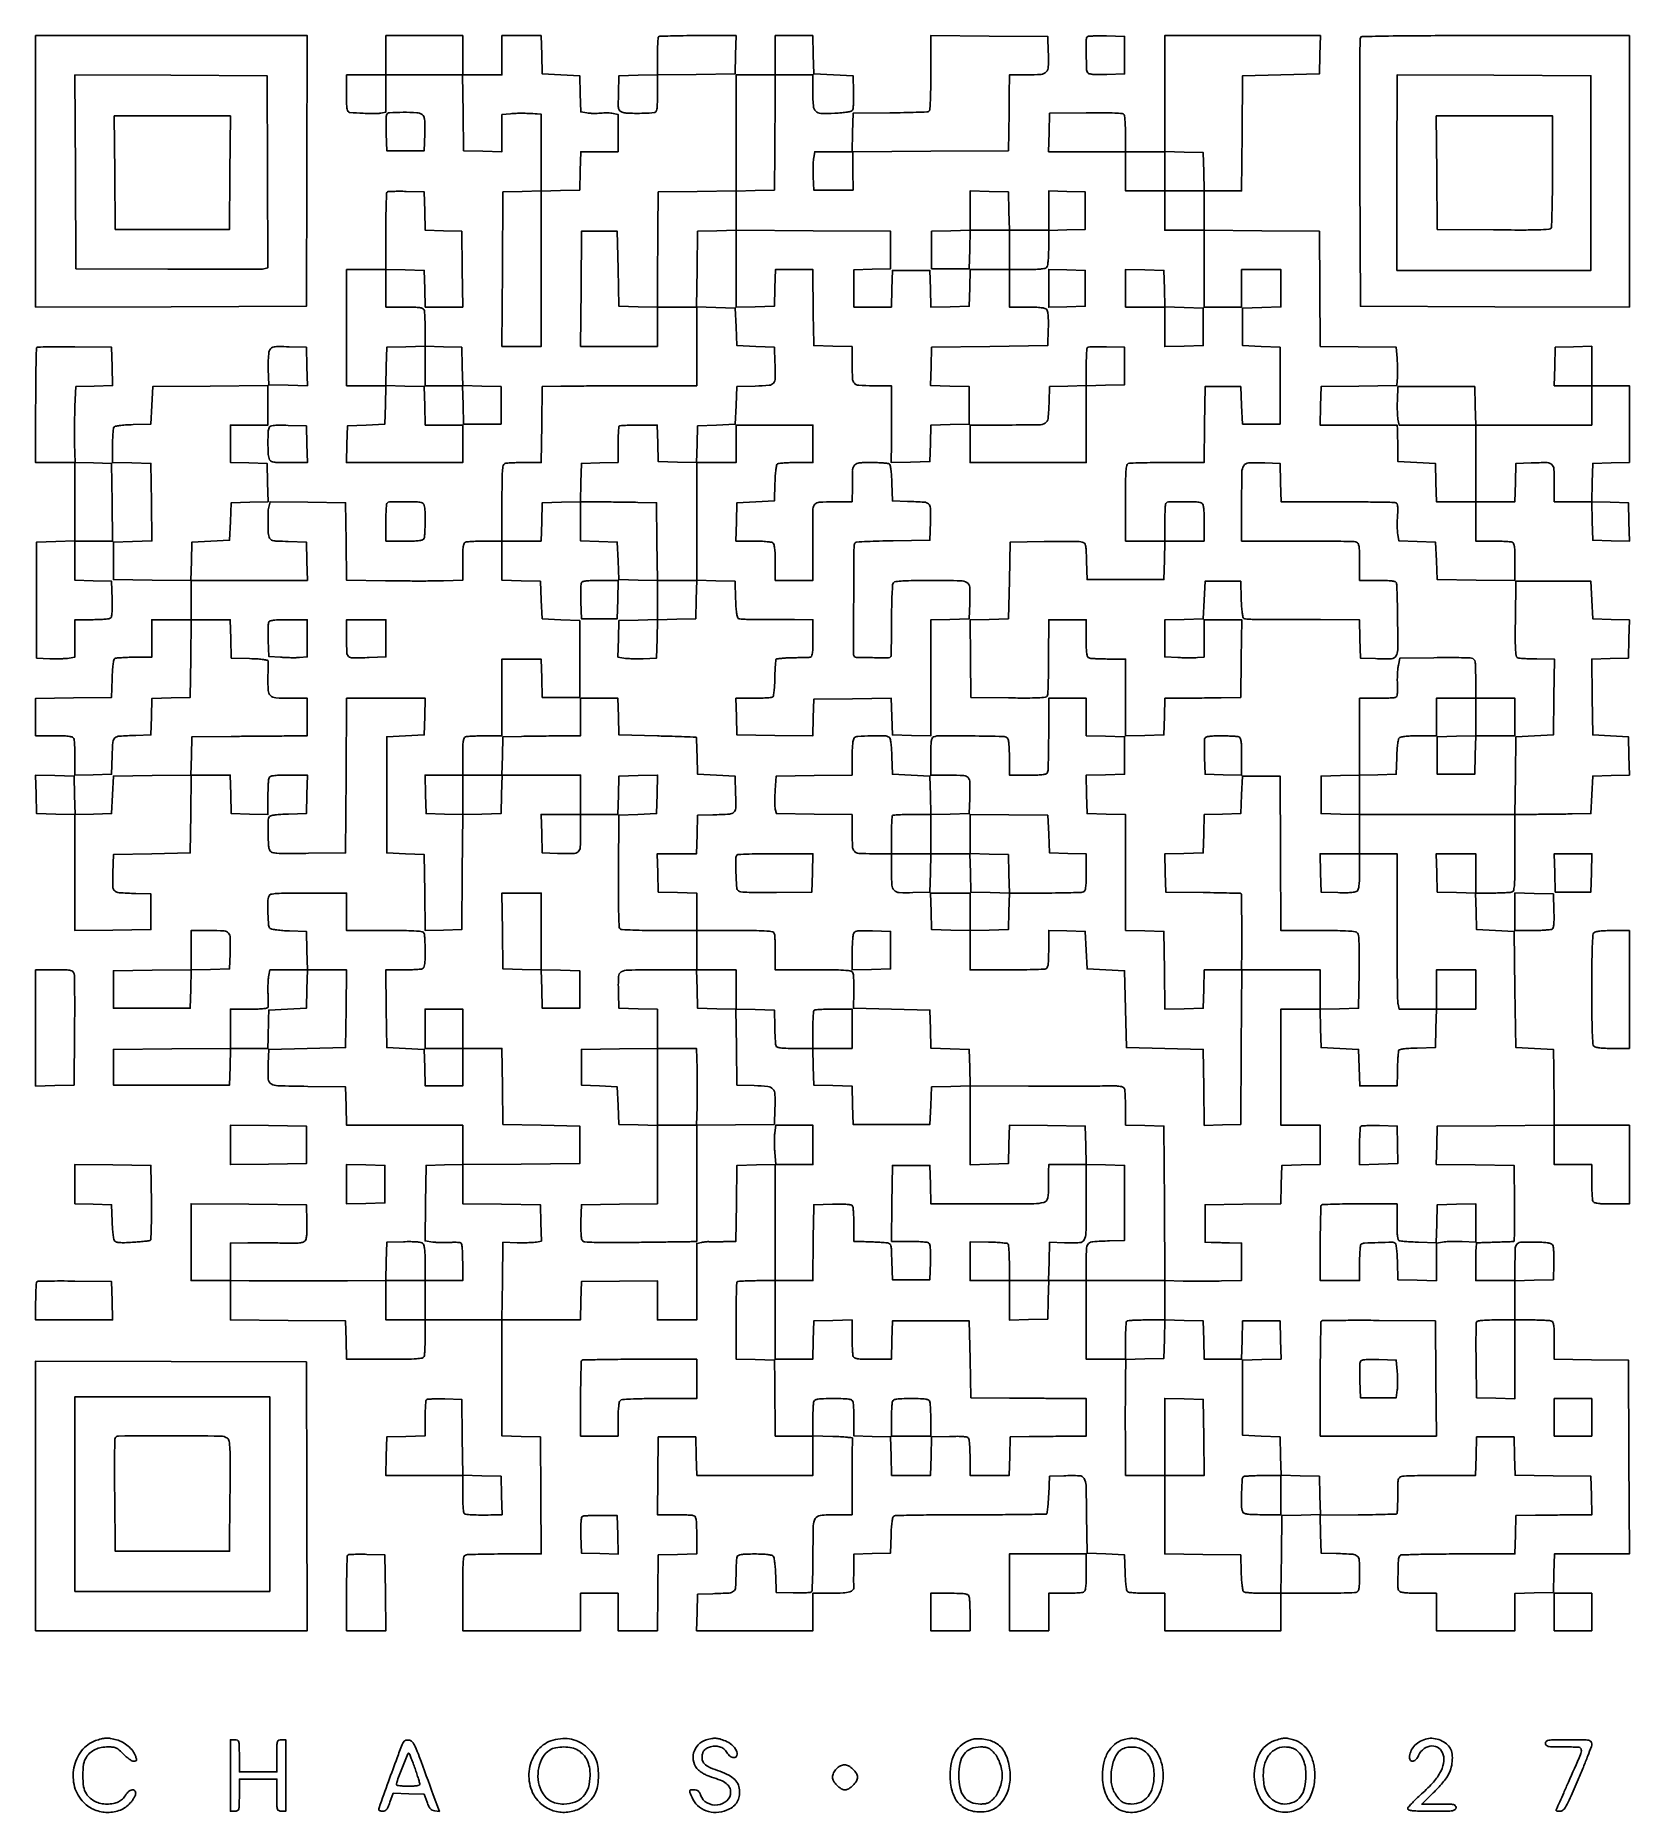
# Model space of a CAD drawing. Extents: x 179 to 1071, y 112 to 1107.
import ezdxf

# ---------------------------------------------------------------- set-up
doc = ezdxf.new("R2010")
doc.units = 0

msp = doc.modelspace()

# ---------------------------------------------------------------- linework, layer by layer
for points in [[(593, 1096), (593, 1085), (582, 1085), (571, 1085), (571, 1052.519502), (571, 1020.039005), (549.25, 1019.769502), (527.5, 1019.5), (527.277664, 998, 0.000341), (527.190515, 988.977723, 0.000308), (527.112513, 979.647874, 0.000309), (527.052962, 971.291805, 0.000986), (527.027664, 965.716168), (527, 954.932337), (516.25, 955.216168), (505.5, 955.5), (505, 976.5), (504.5, 997.5), (494.5, 997.5), (484.5, 997.5), (484.236147, 965.25), (483.972294, 933), (505.486147, 933), (527, 933), (527, 944), (527, 955), (538, 955), (549, 955), (549, 933), (549, 911), (516.25, 910.953106, 0.000519), (502.941655, 910.920249, 0.000569), (490.035937, 910.860325, 0.00053), (478.999277, 910.784827, 0.00286), (473, 910.703106), (462.5, 910.5), (462.230112, 889.25), (461.960225, 868), (452.5619, 868, 0.005963), (448.846957, 867.955694, 0.007843), (445.459683, 867.821697, 0.005931), (442.637653, 867.632094, 0.071989), (441.581787, 867.393011, 0.258697), (440.696146, 866.337463, 0.030015), (440.275578, 863.164693, 0.015901), (440.049566, 857.514173, 0.002045), (440, 845.393011), (440, 824), (430.581787, 824, 0.005951), (426.859224, 823.955695, 0.007831), (423.465525, 823.821697, 0.005915), (420.638111, 823.632106, 0.07203), (419.581787, 823.393011, 0.20495), (418.767927, 822.602718, 0.063217), (418.302822, 820.919034, 0.030446), (418.059651, 817.973908, 0.005377), (418, 812.426843), (418, 802.067663), (407.25, 801.783832, -0.005062), (401.675241, 801.693109, -0.001562), (393.274448, 801.667707, -0.001562), (383.877494, 801.698008, -0.001715), (374.769399, 801.787084), (353.038798, 802.074168), (352.769399, 823.787084), (352.5, 845.5), (331.366207, 845.748376), (310.232413, 845.996751), (309.629861, 843.748376, 0.05519), (309.164102, 840.699112, 0.010206), (309.045259, 835.011813, 0.01019), (309.158427, 829.324732, 0.05547), (309.621449, 826.283793, 0.137305), (310.355481, 825.044772, 0.13437), (311.631874, 824.354225, 0.045994), (314.122991, 824.011163, 0.004239), (320.357794, 823.783793), (330.5, 823.5), (330.783832, 812.75), (331.067663, 802), (298.5, 802), (265.932337, 802), (266.216168, 812.75), (266.5, 823.5), (277, 824), (287.5, 824.5), (288, 835), (288.5, 845.5), (298.783473, 845.785353), (309.066946, 846.070705), (308.783473, 856.785353), (308.5, 867.5), (298.25, 867.784983), (288, 868.069966), (288, 878.534983), (288, 889), (298.5, 889), (309, 889), (309, 900.013853), (309, 911.027706), (276.75, 910.763853), (244.5, 910.5), (244, 900), (243.5, 889.5), (233.535034, 889.211195, 0.00836), (229.199826, 889.012968, 0.019108), (225.944063, 888.684251, 0.01918), (223.589, 888.262532, 0.199883), (222.800347, 887.711195, 0.115714), (222.495517, 886.837562, 0.007542), (222.252233, 884.148539, 0.010645), (222.077243, 880.902353, 0.007726), (222.015313, 877.283832), (222, 868.067663), (232.75, 867.783832), (243.5, 867.5), (243.769408, 845.784029), (244.038815, 824.068057), (233.269408, 823.784029), (222.5, 823.5), (222.5, 813), (222.5, 802.5), (244.25, 802.230498), (266, 801.960995), (266, 790.980498), (266, 780), (255, 780), (244, 780), (244, 769.5), (244, 759), (234.25, 758.984687, 0.007318), (230.426774, 758.922723, 0.010182), (227.007846, 758.747502, 0.006974), (224.171505, 758.504352, 0.117191), (223.287346, 758.198752, 0.202046), (222.730055, 757.394503, 0.018631), (222.31097, 754.952903, 0.018541), (221.98494, 751.554841, 0.007781), (221.787346, 746.964064), (221.5, 736.5), (200.25, 736.230112), (179, 735.960225), (179, 725.480112), (179, 715), (189.393011, 715, -0.005351), (194.960143, 714.940414, -0.030363), (197.913621, 714.69735, -0.063068), (199.601595, 714.23239, -0.205218), (200.393011, 713.418213, -0.072102), (200.632129, 712.361085, -0.005887), (200.821697, 709.524199, -0.007809), (200.955696, 706.119197, -0.005929), (201, 702.383229), (201, 692.930034), (211.25, 693.215017), (221.5, 693.5), (221.784869, 703.7397, -0.012174), (222.190479, 711.50884, -0.196929), (223.34273, 713.803333, -0.165236), (225.85434, 714.832838, -0.008001), (235, 715.24922), (243.5, 715.5), (243.784613, 725.716519), (244.069227, 735.933039), (254.784613, 736.216519), (265.5, 736.5), (265.769502, 758.25), (266.039005, 780), (276.985671, 780), (287.932337, 780), (288.216168, 769.25), (288.5, 758.5), (298.75, 758.215017, -0.006789), (303.475963, 758.019373, -0.022348), (306.580655, 757.708991, -0.02798), (308.590639, 757.300971, -0.324883), (309.070637, 756.715017, -0.015243), (309.092918, 755.907583, -0.001021), (309.081503, 753.595179, -0.001469), (309.054163, 750.838156, -0.001099), (309.008434, 747.800487, 0.019496), (309.169365, 740.397615, 0.185632), (310.458808, 737.569707, 0.178142), (313.338343, 736.272315, 0.017684), (321.035184, 736), (331, 736), (331, 725.5), (331, 715), (320.75, 714.929335, 0.000166), (315.365361, 714.890421, 0.000048), (307.048438, 714.826749, 0.000048), (297.674575, 714.753177, 0.000052), (288.5, 714.679335), (266.5, 714.5), (266.216365, 703.769409), (265.93273, 693.038817), (244.216365, 692.769409), (222.5, 692.5), (222, 682), (221.5, 671.5), (211.284183, 671.215394), (201.068365, 670.930789), (200.784183, 681.715394), (200.5, 692.5), (189.715822, 692.784178), (178.931643, 693.068357), (179.215822, 682.284178), (179.5, 671.5), (190.25, 671.216168), (201, 670.932337), (201, 638.446281), (201, 605.960225), (222.25, 606.230112), (243.5, 606.5), (243.5, 616.5), (243.5, 626.5), (235, 626.75078, -0.007628), (225.685433, 627.167898, -0.170037), (223.227472, 628.198021, -0.207027), (222.186732, 630.474513, -0.012089), (222.215323, 638.277755), (222.5, 648.5), (244, 649), (265.5, 649.5), (265.769502, 671.25), (266.039005, 693), (276.985671, 693), (287.932337, 693), (288.216168, 682.25), (288.5, 671.5), (298.75, 671.215017), (309, 670.930034), (309, 680.383229, -0.005929), (309.044304, 684.119197, -0.007809), (309.178303, 687.524199, -0.005887), (309.367871, 690.361085, -0.072102), (309.606989, 691.418213, -0.205485), (310.399526, 692.232706, -0.062919), (312.091792, 692.697521, -0.03028), (315.053621, 692.940479, -0.005326), (320.640821, 693), (331.067663, 693), (330.783832, 682.25), (330.5, 671.5), (320.535034, 671.211195, 0.008566), (316.292144, 671.015439, 0.018141), (313.017891, 670.688526, 0.016715), (310.595742, 670.274698, 0.206507), (309.845936, 669.750718, 0.133581), (309.161291, 667.43945, 0.008817), (309.127903, 660.429887, 0.009777), (309.353502, 653.474644, 0.110299), (310.089428, 650.832903, 0.199106), (311.386438, 649.770416, 0.05494), (314.031703, 649.279523, 0.019929), (319.072218, 649.108758, 0.001765), (331.795967, 649.229851), (352.5, 649.5), (352.760623, 692.75), (353.021245, 736), (375.045606, 736), (397.069966, 736), (396.784983, 725.75), (396.5, 715.5), (386, 715), (375.5, 714.5), (375.5, 682), (375.5, 649.5), (386, 649), (396.5, 648.5), (396.769989, 627.215238), (397.039978, 605.930475), (407.269989, 606.215238), (417.5, 606.5), (417.763809, 638.716308), (418.027617, 670.932617), (428.763809, 671.216308), (439.5, 671.5), (439.783832, 682.25), (440.067663, 693), (462.033832, 693), (484, 693), (484, 682), (484, 671), (472.966168, 671), (461.932337, 671), (462.216168, 660.25), (462.5, 649.5), (471, 649.204946, 0.009927), (479.965089, 649.071849, 0.179688), (482.602972, 650.066531, 0.203196), (483.788355, 652.49751, 0.01319), (484, 660.519052), (484, 671), (494.466168, 671), (504.932337, 671), (505.216168, 681.75), (505.5, 692.5), (516.284178, 692.784178), (527.068357, 693.068357), (526.784178, 682.284178), (526.5, 671.5), (516, 671), (505.5, 670.5), (505.282126, 639.039162, 0.001782), (505.229764, 623.458725, 0.007702), (505.37423, 614.203637, 0.00546), (505.638463, 607.90606, 0.242569), (506.282126, 606.804475, 0.131212), (507.272881, 606.492435, 0.002069), (513.237562, 606.253446, 0.005315), (520.209427, 606.077172, 0.003478), (528.25, 606.015313), (549, 606), (549, 595), (549, 584), (527.519052, 584, 0.003484), (510.504163, 583.881453, 0.129107), (506.800938, 582.853655, 0.257598), (505.205453, 580.186192, 0.017378), (505.204946, 571), (505.5, 562.5), (516.25, 562.216168), (527, 561.932337), (527, 550.986056), (527, 540.039775), (505.75, 539.769888), (484.5, 539.5), (484.5, 529.5), (484.5, 519.5), (494.5, 519), (504.5, 518.5), (505, 508), (505.5, 497.5), (516.25, 497.216168), (527, 496.932337), (527, 474.986056), (527, 453.039775), (505.75, 452.769888), (484.5, 452.5), (484.211141, 443.149285, 0.009283), (484.161773, 439.141061, 0.017769), (484.296174, 435.926348, 0.018006), (484.572929, 433.494711, 0.136689), (485.039895, 432.45193, 0.203399), (486.452728, 431.722222, 0.010479), (491.694218, 431.436444, 0.00948), (499.992018, 431.315686, 0.001737), (515.328753, 431.436555, 0.000289), (526.670317, 431.57191, 0.000431), (536.591884, 431.704613, 0.00018), (545.088735, 431.828647, 0.009148), (546.75, 431.88391), (549, 432), (549, 464.480498), (549, 496.960995), (570.75, 497.230498), (592.5, 497.5), (592.788833, 506.243181, 0.016437), (592.790065, 514.283794, 0.175522), (591.596909, 517.269158, 0.186549), (588.802745, 518.703343, 0.018997), (581.234094, 519.21398), (571.5, 519.5), (571.230013, 540.784034), (570.960027, 562.068069), (581.730013, 561.784034), (592.5, 561.5), (592.681818, 552.148871, 0.00504), (592.790596, 548.465152, 0.006787), (592.967911, 545.133717, 0.004802), (593.180521, 542.354519, 0.070228), (593.400433, 541.398871, 0.2276), (594.132905, 540.70712, 0.044331), (595.955167, 540.298409, 0.026692), (598.939626, 540.063158, 0.006323), (603.933632, 540), (613.930034, 540), (614.215017, 529.75), (614.5, 519.5), (625.216508, 519.216508), (635.933016, 518.933016), (636.216508, 508.216508), (636.5, 497.5), (658, 497.5), (679.5, 497.5), (680, 508), (680.5, 518.5), (691.25, 518.783832), (702, 519.067663), (702, 497), (702, 474.932337), (712.75, 475.216168), (723.5, 475.5), (723.784032, 486.269789), (724.068065, 497.039577), (745.284032, 496.769789), (766.5, 496.5), (766.783832, 485.75), (767.067663, 475), (756.533832, 475), (746, 475), (745.875921, 471.25, 0.00741), (745.843015, 469.447597, 0.003325), (745.850634, 467.078593, 0.003291), (745.891822, 464.574596, 0.004471), (745.964074, 462.315423, -0.059691), (745.490311, 456.27935, -0.282686), (743.230749, 453.846879, -0.066266), (737.766801, 453.083015, -0.001641), (712.466444, 453), (680.067663, 453), (679.783832, 463.75), (679.5, 474.5), (669, 474.5), (658.5, 474.5), (658.272969, 453.25), (658.045937, 432), (667.772969, 431.984687, -0.007773), (671.592775, 431.919285, -0.010696), (675.021102, 431.733781, -0.00761), (677.860586, 431.47563, -0.11538), (678.788231, 431.152042, -0.19692), (679.395734, 430.294865, -0.033714), (679.721018, 428.282937, -0.023663), (679.861823, 425.195195, -0.006827), (679.788231, 420.417355), (679.5, 410.5), (669, 410.5), (658.5, 410.5), (658.215017, 420.75, 0.003738), (657.98795, 427.184861, 0.048232), (657.65493, 429.562857, 0.164089), (656.959331, 430.670373, 0.153497), (655.715017, 431.167506, 0.002179), (652.261426, 431.413541, 0.003879), (649.415897, 431.581632, 0.003715), (646.486732, 431.710057, 0.001815), (642.75, 431.832494), (637, 432), (636.984687, 441.25, 0.008159), (636.919317, 444.886885, 0.011123), (636.734034, 448.160822, 0.008145), (636.475757, 450.869394, 0.113997), (636.152902, 451.78684, 0.199716), (635.281101, 452.39767, 0.032047), (633.18343, 452.720814, 0.022682), (629.955578, 452.861053, 0.006397), (624.918214, 452.78684), (614.5, 452.5), (614.322108, 441.5, 0.000681), (614.248714, 436.544418, 0.000421), (614.17529, 430.720312, 0.000422), (614.112467, 424.967405, 0.00076), (614.072108, 420.25), (614, 410), (603.5, 410), (593, 410), (592.933333, 420, -0.000621), (592.907731, 424.720472, -0.000304), (592.88625, 430.734375, -0.000302), (592.871506, 436.984657, -0.000439), (592.866667, 442.5, -0.000439), (592.871506, 448.015343, -0.000302), (592.88625, 454.265625, -0.000304), (592.907731, 460.279528, -0.000621), (592.933333, 465), (593, 475), (603.5, 475), (614, 475), (614, 486), (614, 497), (603.631669, 497), (593.263338, 497), (592.704073, 492.830366, 0.024166), (592.527753, 490.761242, 0.009409), (592.476434, 487.889503, 0.009289), (592.537301, 484.772778, 0.011385), (592.714484, 481.865639), (593.28416, 475.070546), (582.39208, 474.785273), (571.5, 474.5), (571.230112, 453.25), (570.960225, 432), (564.230112, 431.842466, -0.00231), (561.543265, 431.791994, -0.002845), (559.036345, 431.770752, -0.002354), (556.930236, 431.774803, -0.020722), (556, 431.819553, 0.035164), (555.237792, 431.834197, 0.011966), (554.132812, 431.751146, 0.011831), (552.912874, 431.600813, 0.013353), (551.75, 431.397632), (549, 430.841089), (549, 409.420545), (549, 388), (538, 388), (527, 388), (527, 398.998715), (527, 409.997429), (505.75, 409.748715), (484.5, 409.5), (484.216168, 398.75), (483.932337, 388), (461.946666, 388), (439.960995, 388), (440.230498, 409.75), (440.5, 431.5), (448.5, 431.271325, 0.007248), (451.766955, 431.225317, 0.007705), (454.967807, 431.275969, 0.007392), (457.718963, 431.402659, 0.034922), (459.284023, 431.608253), (462.068047, 432.173856), (461.784023, 442.336928), (461.5, 452.5), (439.75, 452.769502), (418, 453.039005), (418, 464.005838), (418, 474.972671), (450.75, 475.236336), (483.5, 475.5), (483.5, 486), (483.5, 496.5), (462, 497), (440.5, 497.5), (440.230112, 518.75), (439.960225, 540), (428.980112, 540), (418, 540), (418, 551), (418, 562), (407.5, 562), (397, 562), (397, 551), (397, 540), (407.5, 540), (418, 540), (418, 529.5), (418, 519), (407.534983, 519), (397.069966, 519), (396.784983, 529.25), (396.5, 539.5), (386, 540), (375.5, 540.5), (375.230498, 562.25), (374.960995, 584), (384.39871, 584, 0.005939), (388.128746, 584.044304, 0.007818), (391.528746, 584.178303, 0.005899), (394.36144, 584.367881, 0.07207), (395.418213, 584.606989, 0.191652), (396.216173, 585.343123, 0.070258), (396.687898, 586.832752, 0.03479), (396.936805, 589.394852, 0.006824), (397, 594.025201, 0.006352), (396.955664, 597.515192, 0.008233), (396.821697, 600.712778, 0.006434), (396.631706, 603.376466, 0.070701), (396.393011, 604.418213, 0.258697), (395.337463, 605.303854, 0.030015), (392.164693, 605.724422, 0.015901), (386.514173, 605.950434, 0.002045), (374.393011, 606), (353, 606), (353, 616.5), (353, 627), (331.606989, 627, 0.002045), (319.485827, 626.950434, 0.015901), (313.835307, 626.724422, 0.030015), (310.662537, 626.303854, 0.258697), (309.606989, 625.418213, 0.0864), (308.946029, 622.054691, 0.014959), (308.999744, 615.545801, 0.010219), (309.388012, 608.928458, 0.202457), (310.304124, 607.162563, 0.131421), (311.259099, 606.722996, 0.010763), (313.999888, 606.312947, 0.013854), (317.34104, 605.980158, 0.010217), (321.054124, 605.790118), (330.5, 605.5), (330.783832, 594.75), (331.067663, 584), (320.613287, 584), (310.158911, 584), (309.491485, 580.961233, 0.032614), (309.2466, 579.351807, 0.009444), (309.078539, 576.843679, 0.009453), (308.995833, 574.00354, 0.009958), (309.022948, 571.211233, -0.002029), (309.091014, 568.549719, -0.002615), (309.13083, 566.104237, -0.001991), (309.145313, 564.054842, -0.022901), (309.110918, 563.25, -0.318168), (308.595088, 562.643251, -0.03323), (306.652875, 562.282403, -0.023253), (303.529831, 562.061032, -0.006067), (298.5, 562), (288, 562), (288, 551.013664), (288, 540.027329), (255.25, 539.763664), (222.5, 539.5), (222.5, 529.5), (222.5, 519.5), (255, 519.5), (287.5, 519.5), (287.784983, 529.75), (288.069966, 540), (298.534983, 540), (309, 540), (309.111066, 545.75, -0.000597), (309.16368, 548.315351, -0.000388), (309.230318, 551.279688, -0.00039), (309.29986, 554.172908, -0.000742), (309.361066, 556.5), (309.5, 561.5), (320, 562), (330.5, 562.5), (330.783832, 573.25), (331.067663, 584), (342.053334, 584), (353.039005, 584), (352.769502, 562.25), (352.5, 540.5), (331, 540), (309.5, 539.5), (309.203496, 531.503355, 0.01904), (309.212348, 522.780464, 0.257531), (310.802736, 520.146434, 0.124846), (314.511102, 519.099787, 0.003493), (331.264071, 518.769847), (352.5, 518.5), (352.783832, 507.75), (353.067663, 497), (385.533832, 497), (418, 497), (418, 486.034983), (418, 475.069966), (407.75, 474.784983), (397.5, 474.5), (397.230451, 453.366475), (396.960903, 432.232951), (401.230451, 431.634366, 0.018231), (403.224115, 431.428626, 0.009566), (405.71457, 431.310876, 0.009503), (408.274651, 431.287554, 0.014397), (410.5, 431.373689, -0.009963), (412.505981, 431.469153, -0.011902), (414.398438, 431.476393, -0.010704), (415.985709, 431.410664, -0.073077), (416.75, 431.248809, -0.252405), (417.346562, 430.571005, -0.02816), (417.7088, 428.472674, -0.022023), (417.935201, 425.271303, -0.006641), (418, 420.393011), (418, 410), (407.5, 410), (397, 410), (397, 419.877555, 0.007345), (396.929838, 424.653266, 0.024181), (396.685192, 427.794146, 0.035127), (396.271246, 429.875583, 0.154085), (395.600715, 430.916414, 0.132968), (394.513859, 431.412685, 0.020746), (392.150171, 431.703614, 0.018924), (388.957683, 431.84141, 0.009044), (384.850715, 431.788859), (375.5, 431.5), (375.216168, 420.75), (374.932337, 410), (353.466168, 409.964286, -0.000077), (344.404431, 409.950612, -0.000068), (334.927562, 409.939062, -0.000068), (326.363741, 409.93095, -0.000203), (320.5, 409.928571, -0.000249), (315.334233, 409.931147, -0.000157), (309.29375, 409.939062, -0.000157), (303.348178, 409.950582, -0.000287), (298.5, 409.964286), (288, 410), (288, 420.5), (288, 431), (297.75, 431.136688, -0.003057), (302.242778, 431.172203, -0.001688), (307.733241, 431.163502, -0.001683), (313.299076, 431.117164, -0.002704), (318.044012, 431.036024, 0.005921), (323.505002, 430.977776, 0.026386), (326.704713, 431.150519, 0.046163), (328.708593, 431.554545, 0.147776), (329.83287, 432.298621, 0.125695), (330.384361, 433.462066, 0.026178), (330.702765, 435.717885, 0.021055), (330.8471, 438.8689, 0.008638), (330.788859, 443.149285), (330.5, 452.5), (298.25, 452.763853), (266, 453.027706), (266, 431.513853), (266, 410), (277, 410), (288, 410), (288, 399.013853), (288, 388.027706), (320.25, 387.763853), (352.5, 387.5), (352.783832, 376.75), (353.067663, 366), (374.426843, 366, 0.002049), (386.527804, 366.049581, 0.015924), (392.170055, 366.275619, 0.030077), (395.33804, 366.696308, 0.258602), (396.393011, 367.581787, 0.07203), (396.632106, 368.638111, 0.005915), (396.821697, 371.465525, 0.007831), (396.955695, 374.859224, 0.005951), (397, 378.581787), (397, 388), (418.5, 388), (440, 388), (440, 355.533832), (440, 323.067663), (450.75, 322.783832), (461.5, 322.5), (461.763664, 289.75), (462.027329, 257), (441.595452, 257, 0.002769), (433.651317, 256.956005, 0.004123), (426.700789, 256.821697, 0.001839), (420.77953, 256.636634, 0.083062), (419.581787, 256.393011, 0.257256), (418.698559, 255.346099, 0.030951), (418.27619, 252.243952, 0.016256), (418.049786, 246.715635, 0.002106), (418, 234.893011), (418, 214), (451, 214), (484, 214), (484, 224.5), (484, 235), (494.5, 235), (505, 235), (505, 224.5), (505, 214), (515.980112, 214), (526.960225, 214), (527.230112, 235.25), (527.5, 256.5), (538.25, 256.783832), (549, 257.067663), (549, 267.426843, 0.005377), (548.940349, 272.973908, 0.030446), (548.697178, 275.919034, 0.063217), (548.232073, 277.602718, 0.20495), (547.418213, 278.393011, 0.07207), (546.36144, 278.632119, 0.005899), (543.528746, 278.821697, 0.007818), (540.128746, 278.955696, 0.005939), (536.39871, 279), (526.960995, 279), (527.230498, 300.75), (527.5, 322.5), (538, 322.5), (548.5, 322.5), (548.783832, 311.75), (549.067663, 301), (581.533832, 301), (614, 301), (614, 312.032751), (614, 323.065502), (625.25, 322.782751, -0.006304), (629.5466, 322.620535, -0.010817), (633.121875, 322.362746, -0.004853), (636.052912, 322.058834, -0.476757), (636.25, 321.75, 0.077325), (636.148303, 321.148204, 0.000393), (636.073437, 315.051562, 0.00176), (636.018042, 308.103968, 0.001113), (636, 300), (636, 279), (626.934259, 279, 0.021977), (618.199329, 278.615886, 0.244014), (615.345437, 276.800424, 0.127366), (614.219838, 272.767661, 0.004705), (614.069767, 256.818369, -0.004057), (614.00659, 249.032317, -0.006337), (613.812874, 242.331526, -0.002243), (613.548229, 236.590009, -0.185808), (613.195236, 235.795236, -0.175425), (612.479028, 235.459735, -0.00849), (609.813307, 235.262682, -0.012979), (606.579381, 235.162881, -0.008916), (602.910352, 235.210352), (593.5, 235.5), (593.209882, 244.945876, 0.010217), (593.019842, 248.65896, 0.013854), (592.687053, 252.000112, 0.010763), (592.277004, 254.740901, 0.131421), (591.837437, 255.695876, 0.160543), (590.878173, 256.29689, 0.029015), (588.781358, 256.685644, 0.022826), (585.753213, 256.927386, 0.008505), (581.484544, 257, 0.006325), (576.582498, 256.937985, 0.033385), (573.906532, 256.690975, 0.068138), (572.359783, 256.221211, 0.195813), (571.606989, 255.418213, 0.070903), (571.368235, 254.374278, 0.006355), (571.178303, 251.686947, 0.008172), (571.044332, 248.460948, 0.00629), (571, 244.937265, -0.01608), (570.784497, 238.237909, -0.213623), (569.659993, 236.105254, -0.152719), (567.142073, 235.153047, -0.007239), (558, 234.75078), (549.5, 234.5), (549.215017, 224.25), (548.930034, 214), (581.465017, 214), (614, 214), (614, 224.5), (614, 235), (624.377555, 235, 0.012231), (630.934343, 235.160412, 0.058555), (634.618037, 235.777198, 0.141381), (636.432653, 236.924437, 0.229853), (636.916666, 238.64474, -0.042202), (636.859027, 239.26111, -0.001305), (636.843037, 241.808804, -0.002551), (636.847352, 244.813778, -0.001762), (636.881579, 248.215017), (637, 256.930034), (647.25, 257.215017), (657.5, 257.5), (657.788805, 267.464966, -0.008379), (657.987047, 271.796858, -0.019055), (658.316013, 275.056005, -0.019093), (658.73797, 277.416594, -0.198419), (659.288805, 278.210093, -0.139049), (660.32939, 278.527324, -0.000575), (672.445401, 278.750683, -0.002787), (686.235836, 278.912163, -0.001745), (702.376391, 278.954852, 0.001385), (718.476532, 278.985836, 0.002259), (732.134778, 279.111651, 0.000292), (744.275212, 279.285414, 0.194061), (744.876391, 279.538351, 0.169059), (745.14078, 280.07981, 0.003882), (745.46369, 282.963291, 0.00823), (745.763233, 286.385834, 0.00543), (746, 290.328626), (746.5, 300.5), (754.496645, 300.796504, -0.01904), (763.219536, 300.787652, -0.257531), (765.853566, 299.197264, -0.124846), (766.900213, 295.488898, -0.003493), (767.230153, 278.735929), (767.5, 257.5), (778, 257), (788.5, 256.5), (788.788805, 246.535034, 0.00836), (788.987032, 242.199826, 0.019108), (789.315749, 238.944063, 0.01918), (789.737468, 236.589, 0.199883), (790.288805, 235.800347, 0.117226), (791.172107, 235.495095, 0.006962), (794.008274, 235.252233, 0.010173), (797.426877, 235.077211, 0.007309), (801.25, 235.015313), (811, 235), (811, 224.5), (811, 214), (843.5, 214), (876, 214), (876, 224.5), (876, 235), (896.418213, 235, 0.002771), (904.357109, 235.043995, 0.004125), (911.303225, 235.178303, 0.001841), (917.220565, 235.363369, 0.083055), (918.418213, 235.606989, 0.201), (919.227398, 236.380901, 0.065386), (919.694582, 238.003282, 0.031694), (919.939362, 240.828545, 0.005765), (920, 246.087937, 0.013035), (919.804586, 253.582399, 0.20511), (918.701401, 255.827374, 0.163779), (916.209662, 256.836408, 0.00765), (907, 257.24922), (898.5, 257.5), (898.21718, 268.150281), (897.93436, 278.800561), (919.154655, 278.921089, 0.002222), (927.326268, 279.003827, 0.003574), (934.290376, 279.1551, 0.000729), (940.401416, 279.340481, 0.190665), (940.881801, 279.548468, 0.183849), (941.085025, 280.0014, 0.003029), (941.231616, 282.814342, 0.007406), (941.334896, 286.123849, 0.004797), (941.360912, 289.954591, -0.004309), (941.395957, 295.979834, -0.044941), (941.653182, 298.438124, -0.131867), (942.27281, 299.700486, -0.148567), (943.416586, 300.413277, -0.057003), (944.91186, 300.636876, -0.002068), (950.679622, 300.812374, -0.003767), (957.510981, 300.940468, -0.002631), (965.216168, 300.986345), (984.932337, 301), (985.216168, 311.75), (985.5, 322.5), (996, 322.5), (1006.5, 322.5), (1006.783631, 311.76979), (1007.067262, 301.03958), (1028.283631, 300.76979), (1049.5, 300.5), (1049.783832, 289.75), (1050.067663, 279), (1039.783832, 278.902492, 0.000364), (1035.053323, 278.854198, 0.000202), (1029.289626, 278.788832, 0.000202), (1023.457936, 278.717977, 0.000327), (1018.5, 278.652492), (1007.5, 278.5), (1007.216168, 267.75), (1006.932337, 257), (975.025185, 257, 0.00241), (961.987345, 256.937166, 0.004906), (951.746464, 256.737941, 0.001297), (943.251136, 256.4672, 0.250758), (942.53015, 256.048784, 0.127015), (941.778441, 253.626416, 0.007687), (941.52662, 245.962504, 0.006362), (941.489657, 238.179425, 0.17288), (942.184672, 236.277484, 0.166004), (943.148504, 235.687794, 0.025953), (945.378795, 235.309167, 0.021195), (948.591357, 235.071374, 0.007876), (953.122445, 235), (963, 235), (963, 224.5), (963, 214), (985, 214), (1007, 214), (1007, 224.466168), (1007, 234.932337), (1017.75, 235.216168), (1028.5, 235.5), (1028.783832, 246.25), (1029.067663, 257), (1050.042444, 257), (1071.017225, 257), (1070.758612, 311.25), (1070.5, 365.5), (1049.75, 365.770288), (1029, 366.040577), (1029, 376.4133, 0.005367), (1028.940375, 381.968397, 0.030413), (1028.697247, 384.916867, 0.063157), (1028.2322, 386.602268, 0.205057), (1027.418213, 387.393011, 0.07203), (1026.361889, 387.632106, 0.005915), (1023.534475, 387.821697, 0.007831), (1020.140776, 387.955695, 0.005951), (1016.418213, 388), (1007, 388), (1007, 398.966168), (1007, 409.932337), (1017.75, 410.216168), (1028.5, 410.5), (1028.754537, 419.5, 0.010226), (1028.782348, 423.054778, 0.013517), (1028.653957, 426.290367, 0.010897), (1028.417199, 428.959059, 0.116302), (1028.054704, 429.977844, 0.157678), (1027.192814, 430.681416, 0.047114), (1025.540358, 431.152417, 0.031154), (1023.038119, 431.457231, 0.010023), (1019.300167, 431.602655, 0.009586), (1010.725302, 431.599809, 0.181868), (1008.275857, 430.623441, 0.198703), (1007.186384, 428.305593, 0.011774), (1007, 420.391592), (1007, 410), (996, 410), (985, 410), (985, 420.5, -0.006693), (985.054009, 424.534819, -0.01092), (985.220312, 427.953309, -0.004756), (985.448565, 430.801739, -0.340268), (985.75, 431.128285, -0.031622), (986.3049, 431.187429, -0.000663), (989.070312, 431.302633, -0.00154), (992.305266, 431.423119, -0.001037), (996, 431.541666, 0.000622), (999.696137, 431.657192, 0.000922), (1002.93553, 431.768459, 0.000403), (1005.703663, 431.870883, 0.018564), (1006.269888, 431.91338, 0.373611), (1006.579233, 432.249695, 0.001279), (1006.734341, 438.216743, 0.005633), (1006.818014, 445.095825, 0.003399), (1006.769888, 453.25), (1006.5, 474.5), (984.716367, 474.769596), (962.932734, 475.039192), (963.216367, 485.769596), (963.5, 496.5), (996.25, 496.763664), (1029, 497.027329), (1029, 486.013664), (1029, 475), (1039.5, 475), (1050, 475), (1050, 465.581787, 0.005951), (1050.044305, 461.859224, 0.007831), (1050.178303, 458.465525, 0.005915), (1050.367894, 455.638111, 0.07203), (1050.606989, 454.581787, 0.201158), (1051.381554, 453.772413, 0.0653), (1053.006334, 453.305311, 0.031643), (1055.836306, 453.060597, 0.005748), (1061.106989, 453), (1071, 453), (1071, 475), (1071, 497), (1050, 497), (1029, 497), (1028.927892, 507.25, 0.00076), (1028.887533, 511.967405, 0.000422), (1028.82471, 517.720313, 0.000421), (1028.751286, 523.544418, 0.000681), (1028.677892, 528.5), (1028.5, 539.5), (1018, 540), (1007.5, 540.5), (1007, 573), (1006.5, 605.5), (996, 606), (985.5, 606.5), (985.215017, 616.75), (984.930034, 627), (994.383229, 627, 0.005929), (998.119197, 627.044304, 0.007809), (1001.524199, 627.178303, 0.005887), (1004.361085, 627.367871, 0.072102), (1005.418213, 627.606989, 0.258697), (1006.303854, 628.662537, 0.030015), (1006.724422, 631.835307, 0.015901), (1006.950434, 637.485827, 0.002045), (1007, 649.606989), (1007, 671), (1017.75, 671.046894, 0.001159), (1022.626468, 671.079466, 0.000692), (1028.426562, 671.139675, 0.000693), (1034.202902, 671.215634, 0.001202), (1039, 671.296894), (1049.5, 671.5), (1050, 682), (1050.5, 692.5), (1060.783473, 692.785353), (1071.066946, 693.070705), (1070.783473, 703.785353), (1070.5, 714.5), (1060.5, 715), (1050.5, 715.5), (1050.230215, 736.714798), (1049.96043, 757.929597), (1060.230215, 758.214798), (1070.5, 758.5), (1070.783473, 769.214647), (1071.066946, 779.929295), (1060.783473, 780.214647), (1050.5, 780.5), (1050, 791), (1049.5, 801.5), (1028.5, 801.5), (1007.5, 801.5), (1007.22917, 780.571891, 0.002701), (1007.150006, 770.071549, 0.012029), (1007.285113, 763.908791, 0.012869), (1007.572759, 759.904588, 0.230932), (1008.22917, 758.837204, 0.115899), (1009.147589, 758.517724, 0.007423), (1011.996598, 758.26306, 0.010546), (1015.434896, 758.079921, 0.007639), (1019.269888, 758.015313), (1029.039775, 758), (1028.769888, 736.75), (1028.5, 715.5), (1018, 715), (1007.5, 714.5), (1007.230498, 692.75), (1006.960995, 671), (963.480498, 671), (920, 671), (920, 681.965017), (920, 692.930034), (930.25, 693.215017), (940.5, 693.5), (940.790118, 702.945876, -0.010217), (940.980158, 706.65896, -0.013854), (941.312947, 710.000112, -0.010763), (941.722996, 712.740901, -0.131421), (942.162563, 713.695876, -0.163434), (943.144506, 714.30342, -0.027915), (945.338284, 714.689599, -0.021862), (948.534962, 714.92889, -0.00775), (953.122445, 715), (963, 715), (963, 725.5), (963, 736), (974, 736), (985, 736), (985, 725.533832), (985, 715.067663), (974.25, 714.783832), (963.5, 714.5), (963.5, 704), (963.5, 693.5), (974, 693.5), (984.5, 693.5), (984.783832, 704.25), (985.067663, 715), (996.033832, 715), (1007, 715), (1007, 725.5), (1007, 736), (996, 736), (985, 736), (985, 746.980948, 0.003398), (984.952641, 753.950254, 0.04498), (984.687203, 756.505977, 0.148194), (984.017598, 757.768541, 0.14264), (982.75, 758.470192, 0.050229), (981.168662, 758.663766, 0.002186), (975.592718, 758.758898, 0.003699), (968.969878, 758.793929, 0.002628), (961.544359, 758.739244), (942.588718, 758.5), (941.739706, 754.5, 0.028647), (941.433679, 752.500462, 0.01099), (941.229583, 749.69467, 0.01084), (941.140898, 746.632723, 0.01311), (941.195347, 743.758451, -0.010492), (941.273552, 740.524245, -0.035998), (941.129237, 738.429117, -0.059574), (940.778831, 737.110552, -0.209837), (940.168213, 736.508451, -0.074831), (939.248441, 736.307289, -0.004668), (936.461038, 736.149358, -0.006816), (933.122846, 736.037048, -0.005), (929.418213, 736), (920, 736), (920, 714.533832), (920, 693.067663), (909.25, 692.783832), (898.5, 692.5), (898.5, 682), (898.5, 671.5), (909.25, 671.216168), (920, 670.932337), (920, 659.966168), (920, 649), (908.966168, 649), (897.932337, 649), (898.216168, 638.25), (898.5, 627.5), (907.850715, 627.211141, 0.009044), (911.957683, 627.15859, 0.018924), (915.150171, 627.296386, 0.020746), (917.513859, 627.587315, 0.132968), (918.600715, 628.083586, 0.154085), (919.271246, 629.124417, 0.035127), (919.685192, 631.205854, 0.024181), (919.929838, 634.346734, 0.007345), (920, 639.122445), (920, 649), (930.5, 649), (941, 649), (941.080009, 639.25, -0.001737), (941.106487, 633.654947, -0.000314), (941.113046, 623.257812, -0.000338), (941.104838, 611.08337, -0.000307), (941.080121, 598.5, 0.001761), (941.091538, 586.422179, 0.002582), (941.193876, 575.798438, 0.001229), (941.349816, 566.762426, 0.047014), (941.579567, 564.75), (942.158911, 562), (952.613287, 562), (963.067663, 562), (962.783832, 551.25), (962.5, 540.5), (952.25, 540.215017, 0.00691), (947.549079, 540.019269, 0.021984), (944.420839, 539.707303, 0.026625), (942.368684, 539.298578, 0.310698), (941.858431, 538.715017, 0.00737), (941.600853, 536.179806, 0.007856), (941.424381, 533.691472, 0.005868), (941.292666, 530.655166, 0.002007), (941.171044, 526.25), (941, 519), (930.534983, 519), (920.069966, 519), (919.784983, 529.25), (919.5, 539.5), (909, 540), (898.5, 540.5), (898.216515, 551.215829), (897.93303, 561.931657), (908.716515, 562.215829), (919.5, 562.5), (919.771094, 582.87212, 0.003345), (919.833319, 592.276081, 0.010005), (919.70418, 598.705807, 0.008655), (919.441468, 603.27761, 0.155745), (918.89865, 604.62212, 0.1892), (917.580739, 605.349117, 0.0169), (913.744125, 605.719792, 0.01297), (907.652507, 605.942726, 0.00266), (896.888178, 606), (876.021245, 606), (875.760623, 649.25), (875.5, 692.5), (865, 692.5), (854.5, 692.5), (854, 682), (853.5, 671.5), (843.283481, 671.215387), (833.066961, 670.930773), (832.783481, 660.215387), (832.5, 649.5), (821.716515, 649.215829), (810.93303, 648.931657), (811.216515, 638.215829), (811.5, 627.5), (832.40472, 627.261946, -0.001265), (840.44016, 627.150105, -0.002067), (847.252625, 627.009875, -0.000246), (853.318475, 626.856938, -0.192242), (853.595213, 626.738121, -0.194701), (853.835805, 626.170345, -0.000421), (853.983082, 616.592531, -0.002868), (854.07466, 606.184408, -0.002165), (854.06017, 594.75), (854, 584), (843.533832, 584), (833.067663, 584), (832.783832, 573.25), (832.5, 562.5), (821.769596, 562.216367), (811.039192, 561.932734), (810.769596, 583.716367), (810.5, 605.5), (799.75, 605.783832), (789, 606.067663), (789, 638.5), (789, 670.932337), (778.25, 671.216168), (767.5, 671.5), (767.216515, 682.215829), (766.93303, 692.931657), (777.716515, 693.215829), (788.5, 693.5), (788.5, 704), (788.5, 714.5), (777.75, 714.783832), (767, 715.067663), (767, 725.533832), (767, 736), (756.5, 736), (746, 736), (746, 716.081787, -0.00284), (745.955997, 708.334577, -0.004216), (745.821697, 701.5499, -0.001919), (745.636501, 695.775876, -0.082815), (745.393011, 694.581787, -0.205218), (744.601595, 693.76761, -0.063068), (742.913621, 693.30265, -0.030363), (739.960143, 693.059586, -0.005351), (734.393011, 693), (724, 693), (724, 702.877555, 0.007674), (723.929056, 707.499539, 0.022276), (723.688825, 710.686309, 0.029161), (723.297853, 712.858395, 0.161809), (722.679169, 713.851303, 0.17007), (720.459831, 714.676063, 0.00157), (702.655102, 714.956558, 0.002552), (685.4114, 715.08606, 0.092466), (681.52299, 714.370448, 0.213393), (680.746825, 713.591968, 0.056453), (680.300693, 711.849454, 0.028935), (680.060471, 708.85321, 0.005537), (680, 703.393011), (680, 693), (690.480948, 693, -0.01319), (698.50249, 692.788355, -0.203196), (700.933469, 691.602972, -0.179688), (701.928151, 688.965089, -0.009927), (701.795054, 680), (701.5, 671.5), (690.784171, 671.216515), (680.068343, 670.93303), (679.784171, 681.716515), (679.5, 692.5), (669, 693), (658.5, 693.5), (658.211195, 703.464966, 0.00836), (658.012968, 707.800174, 0.019108), (657.684251, 711.055937, 0.01918), (657.262532, 713.411, 0.199883), (656.711195, 714.199653, 0.137242), (654.127435, 714.980082, 0.01026), (646.707464, 714.98037, 0.008728), (639.20325, 714.695547, 0.184555), (637.2, 713.8, 0.150894), (636.672136, 712.800435, 0.019373), (636.311349, 710.373826, 0.018496), (636.074341, 707.081752, 0.008721), (636, 702.819888), (636, 693.039775), (614.75, 692.769888), (593.5, 692.5), (592.919281, 684.5, 0.009386), (592.744822, 681.253878, 0.010428), (592.700678, 678.115625, 0.009844), (592.77144, 675.443661, 0.052287), (592.990578, 674), (593.642595, 671.5), (614.821297, 671.230112), (636, 670.960225), (636.013655, 662.230112, 0.009195), (636.197041, 653.040543, 0.172075), (637.251836, 650.393191, 0.201997), (639.682257, 649.212568, 0.013393), (647.616631, 649), (658, 649), (658, 639.69113, 0.015815), (658.2596, 631.485571, 0.17762), (659.552728, 628.549193, 0.19207), (662.389929, 627.265539, 0.019001), (670.016285, 627.209381), (679.5, 627.5), (679.783832, 638.25), (680.067663, 649), (691, 649), (701.932337, 649), (702.216168, 638.25), (702.5, 627.5), (713.284606, 627.215817), (724.069211, 626.931635), (723.784606, 616.715817), (723.5, 606.5), (712.75, 606.216168), (702, 605.932337), (702, 616.466168), (702, 627), (690.965017, 627), (679.930034, 627), (680.215017, 616.75), (680.5, 606.5), (691.25, 606.216168), (702, 605.932337), (702, 594.966168), (702, 584), (722.418213, 584, 0.002771), (730.357109, 584.043995, 0.004125), (737.303225, 584.178303, 0.001841), (743.220565, 584.363369, 0.083055), (744.418213, 584.606989, 0.205495), (745.232716, 585.399564, 0.062914), (745.697526, 587.091976, 0.030277), (745.940481, 590.054089, 0.005326), (746, 595.641972), (746, 606.069966), (756.25, 605.784983), (766.5, 605.5), (767, 595), (767.5, 584.5), (778, 584), (788.5, 583.5), (789, 562), (789.5, 540.5), (811, 540), (832.5, 539.5), (832.769989, 518.215238), (833.039978, 496.930475), (843.269989, 497.215238), (853.5, 497.5), (853.760623, 540.75), (854.021245, 584), (876.010623, 584), (898, 584), (898, 573), (898, 562), (887, 562), (876, 562), (876, 529.5), (876, 497), (887, 497), (898, 497), (898, 486.033832), (898, 475.067663), (887.25, 474.783832), (876.5, 474.5), (876.216369, 463.76979), (875.932738, 453.03958), (854.716369, 452.76979), (833.5, 452.5), (833.5, 442), (833.5, 431.5), (837, 431.412372, 0.000122), (838.796906, 431.367822, 0.00004), (841.454687, 431.302788, 0.000039), (844.409049, 431.230964, 0.000044), (847.25, 431.162372), (854, 431), (854, 420.562384), (854, 410.124768), (842.75, 409.812384, -0.004054), (837.698757, 409.713106, -0.002552), (831.796863, 409.675107, -0.002562), (825.9909, 409.697112, -0.004697), (821.260597, 409.783724), (811.021195, 410.067448), (810.760597, 453.283724), (810.5, 496.5), (799.75, 496.783832), (789, 497.067663), (789, 506.452044, 0.006169), (788.95418, 510.16549, 0.008052), (788.815674, 513.56011, 0.006199), (788.619449, 516.387938, 0.071303), (788.372506, 517.471648, 0.195534), (787.581385, 518.316438, 0.072975), (785.992722, 518.784127, 0.03272), (783.163603, 518.997266, 0.00525), (777.622506, 518.993265, -0.002119), (771.792011, 518.952537, -0.000375), (760.86345, 518.930706, -0.000406), (748.052281, 518.92513, -0.000366), (734.784983, 518.93983), (702.069966, 519), (701.784983, 529.25), (701.5, 539.5), (690.783492, 539.783492), (680.066984, 540.066984), (679.783492, 550.783492), (679.5, 561.5), (658.105806, 562), (636.711611, 562.5), (636.911033, 571.524293, 0.007143), (636.939002, 575.10631, 0.009137), (636.857348, 578.404626, 0.007373), (636.698416, 581.152694, 0.073605), (636.448238, 582.274293, 0.24516), (635.338827, 583.254316, 0.041181), (632.447565, 583.722095, 0.01767), (627.047374, 583.953092, 0.001853), (614.393011, 584), (593, 584), (593, 593.418213, 0.005951), (592.955695, 597.140776, 0.007831), (592.821697, 600.534475, 0.005915), (592.632106, 603.361889, 0.07203), (592.393011, 604.418213, 0.258697), (591.337463, 605.303854, 0.030015), (588.164693, 605.724422, 0.015901), (582.514173, 605.950434, 0.002045), (570.393011, 606), (549, 606), (549, 616.466168), (549, 626.932337), (538.25, 627.216168), (527.5, 627.5), (527.216168, 638.25), (526.932337, 649), (537.932337, 649), (548.932337, 649), (549.216168, 659.75), (549.5, 670.5), (558, 670.75078, 0.007628), (567.314567, 671.167898, 0.170037), (569.772528, 672.198021, 0.207027), (570.813268, 674.474513, 0.012089), (570.784677, 682.277755), (570.5, 692.5), (560, 693), (549.5, 693.5), (549.215017, 703.75, 0.001911), (549.090271, 707.694005, 0.003093), (548.950586, 711.047726, 0.000539), (548.805905, 714.004695, 0.195518), (548.715017, 714.199707, 0.180292), (548.509392, 714.28465, 0.000118), (542.247536, 714.502398, 0.001388), (535.258853, 714.724348, 0.000845), (527, 714.949707), (505.5, 715.5), (505.215017, 725.75), (504.930034, 736), (494.465017, 736), (484, 736), (484, 725.5), (484, 715), (472.75, 714.953106, 0.001132), (467.680609, 714.920497, 0.000699), (461.720312, 714.860325, 0.000701), (455.831234, 714.784374, 0.001261), (451, 714.703106), (440.5, 714.5), (440.216168, 703.75), (439.932337, 693), (428.966168, 693), (418, 693), (418, 703.393011, -0.005351), (418.059586, 708.960143, -0.030363), (418.30265, 711.913621, -0.063068), (418.76761, 713.601595, -0.205218), (419.581787, 714.393011, -0.07203), (420.638111, 714.632106, -0.005915), (423.465525, 714.821697, -0.007831), (426.859224, 714.955695, -0.005951), (430.581787, 715), (440, 715), (440, 736.5), (440, 758), (450.966168, 758), (461.932337, 758), (462.216168, 747.25), (462.5, 736.5), (473, 736.5), (483.5, 736.5), (483.5, 758), (483.5, 779.5), (473, 780), (462.5, 780.5), (462, 791), (461.5, 801.5), (450.75, 801.783832), (440, 802.067663), (440, 813.033832), (440, 824), (450.966168, 824), (461.932337, 824), (462.216168, 834.75), (462.5, 845.5), (473.25, 845.783832), (484, 846.067663), (484, 835.068815), (484, 824.069966), (494.25, 823.784983), (504.5, 823.5), (505, 813), (505.5, 802.5), (516.25, 802.216168), (527, 801.932337), (527, 791), (527, 780.067663), (516.25, 779.783832), (505.5, 779.5), (505.215588, 769.301769), (504.931177, 759.103537), (508.215588, 758.495278, 0.030395), (509.967258, 758.279887, 0.008401), (512.738329, 758.155727, 0.008452), (515.887704, 758.120861, 0.008752), (519, 758.19351), (526.5, 758.5), (526.783492, 769.216508), (527.066984, 779.933016), (537.783492, 780.216508), (548.5, 780.5), (548.784171, 791.283485), (549.068343, 802.06697), (559.784171, 801.783485), (570.5, 801.5), (570.788805, 791.535034, 0.008436), (570.987092, 787.212989, 0.018899), (571.3168, 783.943766, 0.018836), (571.739468, 781.566729, 0.194131), (572.288805, 780.758806, 0.12536), (573.181045, 780.442434, 0.00732), (576.081711, 780.219538, 0.010719), (579.581056, 780.07733, 0.007662), (583.5, 780.062219, -0.001614), (588.069479, 780.09987, -0.000929), (593.573437, 780.117227, -0.000928), (599.101142, 780.114124, -0.001553), (603.75, 780.088447), (614, 780), (614, 769.5, -0.00417), (613.949282, 763.419022, -0.036918), (613.706995, 760.748618, -0.11126), (613.178766, 759.448401, -0.237093), (612.25, 758.943777, -0.001562), (611.156435, 758.912062, -0.000167), (608.615007, 758.847147, -0.000205), (605.588398, 758.772092, -0.000165), (602.333003, 758.693777, 0.007061), (599.157613, 758.573548, 0.010453), (596.378939, 758.370703, 0.005965), (594.067023, 758.125404, 0.168576), (593.5324, 757.866064, 0.174739), (593.273877, 757.315718, 0.004393), (593.037418, 754.520191, 0.008909), (592.844949, 751.192889, 0.005894), (592.737097, 747.366064, -0.009537), (592.600111, 743.504669, -0.014533), (592.32002, 740.162056, -0.009758), (591.959147, 737.447787, -0.203499), (591.537699, 736.765313, -0.131162), (590.749938, 736.473073, -0.006303), (587.930485, 736.241942, -0.00994), (584.539216, 736.074584, -0.006967), (580.715017, 736.015313), (570.930034, 736), (571.215017, 725.75), (571.5, 715.5), (592.714798, 715.230215), (613.929597, 714.96043), (614.214798, 725.230215), (614.5, 735.5), (636.214803, 735.769404), (657.929605, 736.038809), (658.214803, 725.769404), (658.5, 715.5), (669.25, 715.216168), (680, 714.932337), (680, 747.432337), (680, 779.932337), (690.75, 780.216168), (701.5, 780.5), (701.795054, 789, 0.016492), (701.810779, 798.159238, 0.252978), (700.274756, 800.800004, 0.13412), (696.707006, 801.832744, 0.003779), (680.590235, 801.954545, 0.002956), (670.527929, 801.895064, 0.011988), (664.403485, 801.675738, 0.01291), (660.361404, 801.328932, 0.194048), (659.141959, 800.67105, 0.156158), (658.662704, 799.481212, 0.005607), (658.355129, 794.517085, 0.008696), (658.140038, 788.055264, 0.003904), (658.071438, 779.560173, -0.00245), (658.031958, 771.921794, -0.003928), (657.915123, 765.404522, -0.000875), (657.758125, 759.703291, -0.191314), (657.546765, 759.213431, -0.198235), (656.436342, 758.751783, -0.001875), (647.453036, 758.762057, -0.001893), (638.474767, 758.83999, -0.195675), (637.354405, 759.312262, -0.200007), (636.717837, 760.858273, -0.000317), (636.864886, 791.204472, -0.00032), (637.050565, 821.541483, -0.197156), (637.703962, 823.103962, -0.183132), (638.482009, 823.454358, -0.002052), (644.320023, 823.786273, -0.006014), (651.120266, 824.062929, -0.003844), (659.028589, 824.228589), (679.5, 824.5), (679.784677, 834.722245, 0.012089), (679.813268, 842.525487, 0.207027), (678.772528, 844.801979, 0.170037), (676.314567, 845.832102, 0.007628), (667, 846.24922), (658.5, 846.5), (658.211195, 856.464966, 0.00836), (658.012968, 860.800174, 0.019108), (657.684251, 864.055937, 0.01918), (657.262532, 866.411, 0.199883), (656.711195, 867.199653, 0.114142), (655.847394, 867.504064, 0.008149), (653.295811, 867.747767, 0.01113), (650.211561, 867.922725, 0.008163), (646.785184, 867.984687, 0.006326), (641.814839, 867.930537, 0.04328), (639.383104, 867.661838, 0.097295), (637.967921, 867.079234, 0.124357), (637.02168, 866.04051, 0.020029), (636.62995, 865.23234, 0.022381), (636.319798, 864.424408, 0.022409), (636.11923, 863.718875, 0.099709), (636.104918, 863.29051, -0.039811), (636.15403, 862.719386, -0.001177), (636.163303, 860.308775, -0.002346), (636.154218, 857.468405, -0.001616), (636.118421, 854.25), (636, 846), (625.606989, 846, 0.012699), (617.592064, 845.796408, 0.195165), (615.136009, 844.651295, 0.181738), (614.081952, 842.083242, 0.010753), (614.00986, 833.527202, -0.001745), (614.050702, 829.26816, -0.000857), (614.074464, 823.847053, -0.000851), (614.079912, 818.215745, -0.001238), (614.063971, 813.25), (614, 802), (603.5, 802), (593, 802), (593, 811.8, 0.008695), (592.925705, 816.071747, 0.018472), (592.688776, 819.369558, 0.019349), (592.328068, 821.799696, 0.150969), (591.8, 822.8, 0.151095), (590.798441, 823.328414, 0.019308), (588.362299, 823.688986, 0.018432), (585.054729, 823.925781, 0.008652), (580.766168, 824), (570.932337, 824), (571.216168, 834.75), (571.5, 845.5), (582, 846), (592.5, 846.5), (592.788805, 856.464966, -0.00836), (592.987032, 860.800174, -0.019108), (593.315749, 864.055937, -0.01918), (593.737468, 866.411, -0.199883), (594.288805, 867.199653, -0.115815), (595.163074, 867.50451, -0.007503), (597.861399, 867.747767, -0.010614), (601.118512, 867.922759, -0.007698), (604.75, 867.984687), (614, 868), (614, 878.5), (614, 889), (592.5, 889), (571, 889), (571, 878.5), (571, 868), (559.965017, 868), (548.930034, 868), (549.215017, 878.25), (549.5, 888.5), (560, 889), (570.5, 889.5), (571, 900), (571.5, 910.5), (581.7397, 910.784869, 0.013827), (589.54295, 911.218122, 0.200378), (591.948742, 912.466432, 0.174565), (592.925177, 915.13313, 0.010012), (592.795054, 924), (592.5, 932.5), (582, 933), (571.5, 933.5), (571, 944), (570.5, 954.5), (559.730211, 954.784032), (548.960423, 955.068065), (549.230211, 976.284032), (549.5, 997.5), (560.25, 997.783832), (571, 998.067663), (571, 976.5), (571, 954.932337), (581.75, 955.216168), (592.5, 955.5), (592.784983, 965.75), (593.069966, 976), (603.534983, 976), (614, 976), (614.074274, 965.25, 0.00076), (614.115378, 960.373532, 0.000454), (614.178349, 954.573437, 0.000454), (614.251555, 948.797094, 0.000788), (614.324274, 944), (614.5, 933.5), (625.25, 933.216168), (636, 932.932337), (636.013655, 924.216168, 0.009215), (636.197203, 915.037738, 0.172189), (637.25222, 912.392152, 0.201873), (639.682654, 911.212376, 0.013382), (647.616631, 911), (658, 911), (658.085939, 900.25, -0.001824), (658.107216, 895.353893, -0.001068), (658.098784, 889.489833, -0.001068), (658.065289, 883.62249, -0.001815), (658.008986, 878.715388), (657.846094, 867.930775), (668.673047, 868.215388), (679.5, 868.5), (679.784613, 878.716519), (680.069227, 888.933039), (690.784613, 889.216519), (701.5, 889.5), (701.5, 900), (701.5, 910.5), (690.716515, 910.784171), (679.93303, 911.068343), (680.216515, 921.784171), (680.5, 932.5), (713, 933), (745.5, 933.5), (745.788859, 942.850715, 0.009044), (745.84141, 946.957683, 0.018924), (745.703614, 950.150171, 0.020746), (745.412685, 952.513859, 0.132968), (744.916414, 953.600715, 0.154085), (743.875583, 954.271246, 0.035127), (741.794146, 954.685192, 0.024181), (738.653266, 954.929838, 0.007345), (733.877555, 955), (724, 955), (724, 965.5), (724, 976), (733.8, 976, 0.008695), (738.071747, 976.074295, 0.018472), (741.369558, 976.311224, 0.019349), (743.799696, 976.671932, 0.150969), (744.8, 977.2, 0.150838), (745.327709, 978.199003, 0.019392), (745.688556, 980.622935, 0.018513), (745.925625, 983.910654, 0.00874), (746, 988.165017), (746, 997.930034), (756.25, 998.215017), (766.5, 998.5), (766.5, 1009), (766.5, 1019.5), (756.25, 1019.784983), (746, 1020.069966), (746, 1009.034983), (746, 998), (735.033832, 998), (724.067663, 998), (723.783832, 1008.75), (723.5, 1019.5), (712.75, 1019.783832), (702, 1020.067663), (702, 1009.067663), (702, 998.067663), (691.25, 997.783832), (680.5, 997.5), (680.5, 987), (680.5, 976.5), (691, 976.5), (701.5, 976.5), (701.783832, 987.25), (702.067663, 998), (713.033832, 998), (724, 998), (724, 987), (724, 976), (713.034983, 976), (702.069966, 976), (701.784983, 965.75), (701.5, 955.5), (690.785353, 955.216527), (680.070705, 954.933054), (679.785353, 965.216527), (679.5, 975.5), (669, 975.5), (658.5, 975.5), (658.215017, 965.25), (657.930034, 955), (647.465017, 955), (637, 955), (637, 965.465017), (637, 975.930034), (647.25, 976.215017), (657.5, 976.5), (657.5, 987), (657.5, 997.5), (614.25, 997.760623), (571, 998.021245), (571, 1008.976791), (571, 1019.932337), (581.75, 1020.216168), (592.5, 1020.5), (592.685847, 1042.5, 0.00009), (592.761702, 1051.674575, 0.000084), (592.835946, 1061.048437, 0.000084), (592.899026, 1069.365362, 0.00029), (592.935847, 1074.75), (593, 1085), (603.5, 1085), (614, 1085), (614, 1075.571429, 0.017153), (614.274666, 1067.56721, 0.182957), (615.609875, 1064.659806, 0.190438), (618.508868, 1063.427293, 0.018832), (626.221967, 1063.52008, 0.009657), (630.160922, 1063.792311, 0.020526), (633.190282, 1064.186401, 0.021205), (635.399639, 1064.663814, 0.184817), (636.201867, 1065.237414, 0.123832), (636.519232, 1066.139898, 0.009142), (636.71299, 1068.772865, 0.012269), (636.810682, 1071.960642, 0.008986), (636.768663, 1075.5), (636.5, 1084.5), (625.5, 1085), (614.5, 1085.5), (614.216168, 1096.25), (613.932337, 1107), (603.466168, 1107), (593, 1107)], [(375, 1096), (375, 1085), (364, 1085), (353, 1085), (353, 1074.5, 0.004216), (353.051169, 1068.431817, 0.036703), (353.294058, 1065.747471, 0.108469), (353.821157, 1064.426657, 0.233527), (354.75, 1063.899556, 0.002156), (362.260632, 1063.50096, 0.008361), (366.919678, 1063.351877, 0.013059), (370.082025, 1063.386187, 0.038072), (372.25, 1063.632373), (375, 1064.158911), (375, 1074.579455), (375, 1085), (396.480112, 1085), (417.960225, 1085), (418.230112, 1063.75), (418.5, 1042.5), (429.25, 1042.216168), (440, 1041.932337), (440, 1052.337338), (440, 1062.742339), (444.75, 1063.217303, -0.012828), (447.91387, 1063.451881, -0.013292), (451.04823, 1063.520128, -0.010556), (454.74484, 1063.424277, -0.004342), (459.75, 1063.145107), (462, 1063), (462, 1041.533832), (462, 1020.067663), (451.25, 1019.783832), (440.5, 1019.5), (440.239377, 976.25), (439.978755, 933), (450.989377, 933), (462, 933), (462, 976.466168), (462, 1019.932337), (472.75, 1020.216168), (483.5, 1020.5), (483.783832, 1031.25), (484.067663, 1042), (494.533832, 1042), (505, 1042), (505, 1052.420545), (505, 1062.841089), (502.25, 1063.42771, 0.03346), (500.897554, 1063.622814, 0.013921), (499.054053, 1063.712362, 0.013701), (497.067468, 1063.699044, 0.017236), (495.231884, 1063.572975, -0.017521), (493.346104, 1063.444539, -0.012072), (491.204593, 1063.425645, -0.012186), (489.141171, 1063.507587, -0.024208), (487.515483, 1063.6912), (484.067198, 1064.25078), (483.783599, 1074.37539), (483.5, 1084.5), (473, 1085), (462.5, 1085.5), (462.216168, 1096.25), (461.932337, 1107), (450.966168, 1107), (440, 1107), (440, 1096), (440, 1085), (429, 1085), (418, 1085), (418, 1096), (418, 1107), (396.5, 1107), (375, 1107)], [(527.666667, 1106.333333, 0.178489), (527.399823, 1105.754766, 0.004541), (527.195833, 1102.837021, 0.009138), (527.048278, 1099.362473, 0.006042), (527, 1095.367165), (527, 1085.067663), (516.25, 1084.783832), (505.5, 1084.5), (505.213656, 1074.739067, 0.004039), (505.08177, 1068.533522, 0.050799), (505.288317, 1066.201457, 0.147555), (505.943157, 1064.952312, 0.10833), (507.259745, 1064.091345, 0.077354), (509.452685, 1063.62641, 0.010356), (514.186954, 1063.466288, 0.012145), (519.68858, 1063.527862, 0.011699), (525.25, 1063.855691, 0.229657), (526.178699, 1064.404534, 0.105971), (526.704813, 1065.743488, 0.036554), (526.948355, 1068.43716, 0.004273), (527, 1074.480498), (527, 1084.960995), (548.75, 1085.230498), (570.5, 1085.5), (570.783832, 1096.25), (571.067663, 1107), (549.700498, 1107, 0.002919), (541.461563, 1106.951908, 0.004643), (534.414105, 1106.804167, 0.001218), (528.288746, 1106.6039, 0.189801)], [(680, 1085.98228, -0.002736), (679.943064, 1075.577029, -0.011772), (679.729556, 1069.388537, -0.011152), (679.401323, 1065.311462, -0.284255), (678.75, 1064.466215, -0.080855), (677.780131, 1064.270621, -0.001154), (671.845312, 1064.060827, -0.003162), (664.947003, 1063.876576, -0.002075), (657, 1063.747599), (636.5, 1063.5), (636.216168, 1052.75), (635.932337, 1042), (625.511481, 1042), (615.090626, 1042), (614.488823, 1038.75, 0.030569), (614.275841, 1037.012596, 0.008349), (614.153831, 1034.251563, 0.00841), (614.120388, 1031.109769, 0.008667), (614.19351, 1028), (614.5, 1020.5), (625.5, 1020.5), (636.5, 1020.5), (636.455099, 1031.239639), (636.410199, 1041.979279), (679.955099, 1042.239639), (723.5, 1042.5), (723.703106, 1053, 0.001202), (723.784366, 1057.797098, 0.000693), (723.860325, 1063.573438, 0.000692), (723.920534, 1069.373532, 0.001159), (723.953106, 1074.25), (724, 1085), (733.964816, 1085, 0.018261), (741.745043, 1085.284241, 0.189805), (744.576308, 1086.645554, 0.180768), (745.792504, 1089.605997, 0.016288), (745.788833, 1097.756819), (745.5, 1106.5), (712.75, 1106.763664), (680, 1107.027329)], [(811, 1074.5), (811, 1042), (800, 1042), (789, 1042), (788.984687, 1051.75, 0.007389), (788.922163, 1055.574103, 0.010264), (788.745267, 1058.995771, 0.007074), (788.499678, 1061.833588, 0.116904), (788.191143, 1062.724965, 0.232388), (787.173333, 1063.346398, 0.011105), (783.07801, 1063.630526, 0.011603), (776.951303, 1063.77669, 0.002911), (766.956456, 1063.724965), (746.5, 1063.5), (746.216168, 1052.75), (745.932337, 1042), (767.466168, 1042), (789, 1042), (789, 1031), (789, 1020), (800, 1020), (811, 1020), (811, 1009), (811, 998), (822, 998), (833, 998), (833, 976.5), (833, 955), (843.5, 955), (854, 955), (854, 965.5), (854, 976), (865, 976), (876, 976), (876, 965.533832), (876, 955.067663), (865.25, 954.783832), (854.5, 954.5), (854.5, 944), (854.5, 933.5), (865, 933), (875.5, 932.5), (875.5, 911), (875.5, 889.5), (865, 889.5), (854.5, 889.5), (854, 900), (853.5, 910.5), (843.5, 910.5), (833.5, 910.5), (833.230112, 889.25), (832.960225, 868), (812.5619, 868, 0.002773), (804.630628, 867.956005, 0.004129), (797.690933, 867.821697, 0.001844), (791.779296, 867.636626, 0.083046), (790.581787, 867.393011, 0.258697), (789.696146, 866.337463, 0.030015), (789.275578, 863.164693, 0.015901), (789.049566, 857.514173, 0.002045), (789, 845.393011), (789, 824), (800.033832, 824), (811.067663, 824), (810.783832, 813.25), (810.5, 802.5), (789, 802.5), (767.5, 802.5), (767.215131, 812.7397, 0.004099), (766.987353, 819.062062, 0.046054), (766.646307, 821.549565, 0.138528), (765.955297, 822.803693, 0.141258), (764.715131, 823.499399, 0.052405), (763.152897, 823.697067, 0.002219), (757.569445, 823.790362, 0.003795), (750.940041, 823.821378, 0.002689), (743.5, 823.7597), (724.5, 823.5), (724, 802), (723.5, 780.5), (712.730592, 780.215971), (701.961185, 779.931943), (702.230592, 758.215971), (702.5, 736.5), (723.428109, 736.22917, 0.002701), (733.928451, 736.150006, 0.012029), (740.091209, 736.285113, 0.012869), (744.095412, 736.572759, 0.230932), (745.162796, 737.22917, 0.130565), (745.487757, 738.258235, 0.002226), (745.73694, 744.222006, 0.005518), (745.920445, 751.205733, 0.003624), (745.984687, 759.25), (746, 780), (756.5, 780), (767, 780), (767, 769.606989, 0.005351), (767.059586, 764.039857, 0.030363), (767.30265, 761.086379, 0.063068), (767.76761, 759.398405, 0.205218), (768.581787, 758.606989, 0.07203), (769.638111, 758.367894, 0.005915), (772.465525, 758.178303, 0.007831), (775.859224, 758.044305, 0.005951), (779.581787, 758), (789, 758), (789, 736.466168), (789, 714.932337), (799.75, 715.216168), (810.5, 715.5), (810.784983, 725.75), (811.069966, 736), (821.284983, 736.072108, 0.00076), (825.988838, 736.112465, 0.000421), (831.730589, 736.17529, 0.00042), (837.546856, 736.248714, 0.000677), (842.5, 736.322108), (853.5, 736.5), (853.769502, 758.25), (854.039005, 780), (843.519502, 780), (833, 780), (833, 769.560365), (833, 759.120731), (829.25, 758.810365, -0.015902), (827.323226, 758.71245, -0.005167), (824.471875, 758.687815, -0.005145), (821.300723, 758.725818, -0.005769), (818.25, 758.829004), (811, 759.158008), (811, 769.545172), (811, 779.932337), (821.75, 780.216168), (832.5, 780.5), (833, 791), (833.5, 801.5), (843.5, 801.5), (853.5, 801.5), (853.788805, 791.535034, 0.008415), (853.987075, 787.209269, 0.018958), (854.316502, 783.943858, 0.018932), (854.738901, 781.57304, 0.19574), (855.288805, 780.770572, 0.123193), (856.179703, 780.457147, 0.007142), (859.081711, 780.22785, 0.0105), (862.581057, 780.075302, 0.007507), (866.5, 780.045707, -0.001363), (871.766758, 780.070657, -0.000389), (879.941624, 780.080742, -0.000391), (889.168598, 780.077725, -0.000415), (898.216168, 780.06017), (919.932337, 780), (920.216168, 769.25), (920.5, 758.5), (929, 758.204946, 0.016478), (937.870605, 758.18946, 0.257238), (940.392817, 759.683458, 0.13273), (941.345629, 763.145677, 0.003564), (941.305907, 779.089201, 0.002364), (941.193543, 786.920554, 0.003567), (941.01475, 793.740753, 0.001426), (940.803212, 799.582667, 0.082024), (940.587292, 800.633117, 0.232202), (939.864142, 801.304199, 0.040767), (937.996138, 801.702863, 0.025771), (934.978871, 801.93639, 0.006428), (930.031385, 802), (920, 802), (920, 812.393011, 0.004987), (919.94227, 818.180735, 0.033496), (919.692947, 821.042082, 0.077932), (919.185752, 822.628546, 0.186987), (918.285925, 823.443775, 0.083255), (917.003902, 823.704028, 0.002203), (911.189807, 823.877028, 0.004564), (904.337575, 823.988126, 0.0031), (896.535925, 823.995027, -0.000498), (888.040239, 823.958335, -0.000425), (879.080866, 823.936184, -0.000428), (870.930688, 823.929937, -0.001216), (865.25, 823.944263), (854, 824), (854, 845.480948, -0.003484), (854.118547, 862.495837, -0.129107), (855.146345, 866.199062, -0.257598), (857.813808, 867.794547, -0.017378), (867, 867.795054), (875.5, 867.5), (875.783832, 856.75), (876.067663, 846), (907.452044, 846, -0.00165), (919.5858, 845.959955, -0.00257), (930.041551, 845.837185, -0.000734), (939.132196, 845.670349, -0.086865), (940.28081, 845.445737, -0.191035), (940.965411, 844.815687, -0.080511), (941.327539, 843.596266, -0.040866), (941.42243, 841.548738, -0.009014), (941.234601, 838.034784, 0.011672), (941.095729, 835.148958, 0.010417), (941.084, 832.148114, 0.010512), (941.186407, 829.450871, 0.031629), (941.410834, 827.623601), (942.077661, 824.069109), (952.288831, 823.784554), (962.5, 823.5), (963, 813), (963.5, 802.5), (985.25, 802.230498), (1007, 801.960995), (1007, 812.373509, 0.005337), (1006.940452, 817.952209, 0.030315), (1006.697448, 820.9105, 0.062982), (1006.232572, 822.600948, 0.205372), (1005.418213, 823.393011, 0.07203), (1004.361889, 823.632106, 0.005915), (1001.534475, 823.821697, 0.007831), (998.140776, 823.955695, 0.005951), (994.418213, 824), (985, 824), (985, 835), (985, 846), (995.966168, 846), (1006.932337, 846), (1007.216168, 856.75), (1007.5, 867.5), (1016, 867.795054, -0.009927), (1024.965089, 867.928151, -0.179688), (1027.602972, 866.933469, -0.203196), (1028.788355, 864.50249, -0.01319), (1029, 856.480948), (1029, 846), (1039.466168, 846), (1049.932337, 846), (1050.216168, 835.25), (1050.5, 824.5), (1060.78419, 824.214639), (1071.068381, 823.929279), (1070.78419, 834.714639), (1070.5, 845.5), (1060.216527, 845.785353), (1049.933054, 846.070705), (1050.216527, 856.785353), (1050.5, 867.5), (1060.75, 867.784983), (1071, 868.069966), (1071, 889.534983), (1071, 911), (1060.5, 911), (1050, 911), (1050, 922.034983), (1050, 933.069966), (1039.75, 932.784983), (1029.5, 932.5), (1029.216168, 921.75), (1028.932337, 911), (1039.466168, 911), (1050, 911), (1050, 900), (1050, 889), (1017.533832, 889), (985.067663, 889), (984.783832, 899.75), (984.5, 910.5), (963, 910.5), (941.5, 910.5), (941.19351, 903, 0.008667), (941.120388, 899.890231, 0.00841), (941.153831, 896.748438, 0.008349), (941.275841, 893.987404, 0.030569), (941.488823, 892.25), (942.090626, 889), (963.545313, 889), (985, 889), (985, 867.5), (985, 846), (974.033832, 846), (963.067663, 846), (962.783832, 856.75), (962.5, 867.5), (952, 868), (941.5, 868.5), (941.399558, 876.5, 0.001378), (941.350137, 879.727847, 0.00158), (941.284688, 882.810938, 0.001421), (941.213487, 885.425294, 0.009076), (941.149558, 886.75), (941, 889), (919.466168, 889), (897.932337, 889), (898.216168, 899.75), (898.5, 910.5), (919.654809, 910.769611), (940.809618, 911.039221), (941.154809, 915.769611, 0.014688), (941.252197, 918.008538, 0.007131), (941.251725, 920.872948, 0.007066), (941.166472, 923.857489, 0.010114), (941, 926.5), (940.5, 932.5), (919.263827, 932.769847), (898.027654, 933.039695), (897.763827, 965.269847), (897.5, 997.5), (865.25, 997.763853), (833, 998.027706), (833, 1009.013853), (833, 1020), (843.486147, 1020), (853.972294, 1020), (854.236147, 1052.25), (854.5, 1084.5), (876, 1085), (897.5, 1085.5), (897.783832, 1096.25), (898.067663, 1107), (854.533832, 1107), (811, 1107)], [(767.699448, 1106.366114, 0.196274), (767.044561, 1104.807509, 0.004381), (767.033001, 1096.511391, 0.005627), (767.184545, 1088.374584, 0.13468), (767.847958, 1086.211769, 0.19692), (768.705135, 1085.604266, 0.033714), (770.717063, 1085.278982, 0.023663), (773.804805, 1085.138177, 0.006827), (778.582645, 1085.211769), (788.5, 1085.5), (788.5, 1096), (788.5, 1106.5), (778.449448, 1106.782781, 0.006672), (774.547259, 1106.840477, 0.010046), (771.145783, 1106.777033, 0.005301), (768.300668, 1106.636532, 0.183378)], [(920.460009, 1105.75, 0.090591), (920.266358, 1104.709509, 0.000109), (920.198937, 1082.982812, 0.000984), (920.176611, 1058.652573, 0.000605), (920.241394, 1030), (920.5, 955.5), (995.75, 955.243674), (1071, 954.987348), (1071, 1030.993674), (1071, 1107), (995.968615, 1107, 0.000668), (957.448289, 1106.948566, 0.003471), (936.19131, 1106.744245, 0.001205), (921.475143, 1106.465155, 0.305157)], [(308.758677, 1030.77123), (309.017354, 977.04246), (306.758677, 976.494347, -0.057902), (304.987826, 976.276519, -0.000418), (290.035361, 976.188577, -0.001589), (272.903102, 976.156579, -0.001017), (253, 976.223117), (201.5, 976.5), (201.241383, 1030.758691), (200.982767, 1085.017383), (254.741383, 1084.758691), (308.5, 1084.5)], [(1049.5, 1030), (1049.5, 975.5), (995.211905, 975.5), (940.92381, 975.5), (940.942857, 1025.75, -0.000032), (940.951538, 1045.331386, -0.000047), (940.961905, 1062.563467, -0.000022), (940.972765, 1077.239555, -0.00086), (940.980952, 1080.508612), (941, 1085.017225), (995.25, 1084.758612), (1049.5, 1084.5)], [(375.428774, 1062.674983, 0.081654), (375.239658, 1061.758353, 0.005045), (375.154817, 1058.970602, 0.007376), (375.136178, 1055.631743, 0.005394), (375.210159, 1051.924983), (375.5, 1042.5), (386, 1042.5), (396.5, 1042.5), (396.790619, 1051.983715, 0.005986), (396.888454, 1057.225554, 0.035003), (396.714161, 1059.975897, 0.072737), (396.239248, 1061.636939, 0.12965), (395.349489, 1062.733715, 0.143835), (392.287896, 1063.836254, 0.015726), (384.729361, 1064.05174, 0.011711), (377.049087, 1063.84917, 0.296943)], [(963.235953, 1030.25), (963.5, 998.5), (994.93202, 998.235498, 0.001697), (1010.901959, 998.155315, 0.00816), (1019.995146, 998.288929, 0.006635), (1026.009704, 998.555446, 0.241447), (1027.166708, 999.235498, 0.134731), (1027.492293, 1000.296498, 0.001088), (1027.738089, 1009.161365, 0.003824), (1027.920853, 1019.372002, 0.002438), (1027.984687, 1031.25), (1028, 1062), (995.485953, 1062), (962.971906, 1062)], [(375.699448, 1019.366114, 0.189293), (375.415787, 1018.715674, 0.001337), (375.205463, 1012.605463, 0.004867), (375.050466, 1005.561556, 0.003067), (375, 997.333333), (375, 976), (364, 976), (353, 976), (353, 943.5), (353, 911), (364.033832, 911), (375.067663, 911), (374.783832, 900.25), (374.5, 889.5), (364, 889), (353.5, 888.5), (353.215017, 878.25), (352.930034, 868), (385.465017, 868), (418, 868), (418, 878.5), (418, 889), (407.533832, 889), (397.067663, 889), (396.783832, 899.75), (396.5, 910.5), (385.716515, 910.784171), (374.93303, 911.068343), (375.216515, 921.784171), (375.5, 932.5), (386.25, 932.783832), (397, 933.067663), (397, 922.033832), (397, 911), (407.466168, 911), (417.932337, 911), (418.216168, 900.25), (418.5, 889.5), (429, 889.5), (439.5, 889.5), (439.5, 900), (439.5, 910.5), (428.783492, 910.783492), (418.066984, 911.066984), (417.783492, 921.783492), (417.5, 932.5), (407.25, 932.784983), (397, 933.069966), (397, 942.453196, 0.005972), (396.955693, 946.162354, 0.007853), (396.821697, 949.544751, 0.005943), (396.632084, 952.362696, 0.071958), (396.393011, 953.418213, 0.205218), (395.601595, 954.23239, 0.063068), (393.913621, 954.69735, 0.030363), (390.960143, 954.940414, 0.005351), (385.393011, 955), (375, 955), (375, 965.533832), (375, 976.067663), (385.75, 975.783832), (396.5, 975.5), (396.784983, 965.25), (397.069966, 955), (407.554871, 955), (418.039775, 955), (417.769888, 976.25), (417.5, 997.5), (407.283481, 997.784613), (397.066961, 998.069227), (396.783481, 1008.784613), (396.5, 1019.5), (386.449448, 1019.782781, 0.006672), (382.547259, 1019.840477, 0.010046), (379.145783, 1019.777033, 0.005301), (376.300668, 1019.636532, 0.183378)], [(179.686388, 932.353055, 0.192808), (179.406512, 931.699228, 0.000603), (179.201626, 922.517251, 0.003258), (179.049457, 912.086798, 0.002018), (179, 899.833333), (179, 868), (190, 868), (201, 868), (201, 846.033832), (201, 824.067663), (190.25, 823.783832), (179.5, 823.5), (179.5, 791), (179.5, 758.5), (187, 758.19351, 0.008667), (190.109769, 758.120388, 0.00841), (193.251563, 758.153831, 0.008349), (196.012596, 758.275841, 0.030569), (197.75, 758.488823), (201, 759.090626), (201, 769.545313), (201, 780), (210.25, 780.015313, 0.008167), (213.886984, 780.080746, 0.011132), (217.16123, 780.266219, 0.008157), (219.869999, 780.524772, 0.113964), (220.788231, 780.847958, 0.19692), (221.395734, 781.705135, 0.033714), (221.721018, 783.717063, 0.023663), (221.861823, 786.804805, 0.006827), (221.788231, 791.582645), (221.5, 801.5), (211.25, 801.784983), (201, 802.069966), (201, 813.034983), (201, 824), (211.519502, 824), (222.039005, 824), (221.769502, 845.75), (221.5, 867.5), (211.313661, 867.78428), (201.127322, 868.068561), (200.813661, 878.399277, -0.006256), (200.729074, 883.140182, -0.003528), (200.739013, 888.892816, -0.00352), (200.830876, 894.698067, -0.00576), (201, 899.614997), (201.5, 910.5), (211.783473, 910.785353), (222.066946, 911.070705), (221.783473, 921.785353), (221.5, 932.5), (200.936388, 932.769721, 0.003162), (193.00418, 932.823589, 0.005018), (186.21171, 932.758585, 0.001402), (180.323998, 932.626628, 0.192368)], [(310.01538, 931.028739, 0.089721), (309.593321, 929.72211, 0.014763), (309.31694, 927.072896, 0.015383), (309.175108, 923.826587, 0.011481), (309.211167, 920.243181), (309.5, 911.5), (320.284178, 911.215822), (331.068357, 910.931643), (330.784178, 921.715822), (330.5, 932.5), (320.804214, 932.785558, 0.004805), (314.993862, 932.900817, 0.042938), (312.44983, 932.708127, 0.109092), (311.012545, 932.136149, 0.121424)], [(767.699448, 932.366114, 0.177371), (767.419801, 931.763227, 0.004926), (767.205463, 928.846989, 0.009541), (767.050669, 925.365469, 0.006338), (767, 921.368316), (767, 911.069966), (756.75, 910.784983), (746.5, 910.5), (746.24922, 902, -0.01508), (745.690422, 892.643505, -0.245296), (744.042339, 890.077367, -0.127215), (740.479112, 889.10758, -0.003164), (723.480948, 889), (702, 889), (702, 878.5), (702, 868), (734.5, 868), (767, 868), (767, 889.466168), (767, 910.932337), (777.75, 911.216168), (788.5, 911.5), (788.5, 922), (788.5, 932.5), (778.449448, 932.782781, 0.006672), (774.547259, 932.840477, 0.010046), (771.145783, 932.777033, 0.005301), (768.300668, 932.636532, 0.183378)], [(309.619905, 887.451872, 0.083316), (309.128317, 885.02878, 0.008629), (309.031047, 879.188846, 0.010211), (309.153387, 873.370775, 0.055154), (309.630286, 870.25, 0.133852), (310.367106, 868.986545, 0.144833), (311.622511, 868.31846, 0.046611), (314.098922, 868.049391, 0.003769), (320.651614, 868), (331.069966, 868), (330.784983, 878.25), (330.5, 888.5), (320.369905, 888.783659, 0.005077), (314.789027, 888.883234, 0.032748), (311.976461, 888.720524, 0.074653), (310.405548, 888.281886, 0.198307)], [(527.215017, 878.75), (527.5, 868.5), (538.25, 868.216168), (549, 867.932337), (549, 834.966168), (549, 802), (538.019502, 802), (527.039005, 802), (526.769502, 823.75), (526.5, 845.5), (516, 845.703106, 0.001206), (511.200582, 845.784367, 0.000693), (505.416624, 845.860325, 0.000692), (499.605698, 845.920532, 0.001157), (494.716168, 845.953106), (483.932337, 846), (484.216168, 856.75), (484.5, 867.5), (494.75, 867.784983), (505, 868.069966), (505, 877.868316, -0.006349), (505.048295, 881.671484, -0.009556), (505.195833, 884.984235, -0.004941), (505.400137, 887.758849, -0.177328), (505.666667, 888.333333, -0.178487), (506.245225, 888.600176, -0.004542), (509.16264, 888.804167, -0.009139), (512.636817, 888.951722, -0.006042), (516.631684, 889), (526.930034, 889)], [(375.666667, 845.333333, 0.178563), (375.399803, 844.754503, 0.004516), (375.195833, 841.827083, 0.009111), (375.048276, 838.341612, 0.006022), (375, 834.333333), (375, 824), (385.393011, 824, 0.005351), (390.960143, 824.059586, 0.030363), (393.913621, 824.30265, 0.063068), (395.601595, 824.76761, 0.205218), (396.393011, 825.581787, 0.070701), (396.631706, 826.623534, 0.006434), (396.821697, 829.287222, 0.008233), (396.955664, 832.484808, 0.006352), (397, 835.974799, 0.006824), (396.936805, 840.605148, 0.03479), (396.687898, 843.167248, 0.070258), (396.216173, 844.656877, 0.191652), (395.418213, 845.393011, 0.086595), (392.751045, 845.916057, 0.005978), (385.049326, 845.984863, 0.003449), (377.015008, 845.905165, 0.194545)], [(831.418213, 845.393011, -0.205218), (832.23239, 844.601595, -0.063068), (832.69735, 842.913621, -0.030363), (832.940414, 839.960143, -0.005351), (833, 834.393011), (833, 824), (822, 824), (811, 824), (811, 834.333333, -0.006022), (811.048276, 838.341612, -0.009111), (811.195833, 841.827083, -0.004516), (811.399803, 844.754503, -0.178563), (811.666667, 845.333333, -0.194545), (813.015008, 845.905165, -0.003449), (821.049326, 845.984863, -0.005978), (828.751045, 845.916057, -0.086595)], [(484.428774, 800.674983, 0.081654), (484.239658, 799.758353, 0.005045), (484.154817, 796.970602, 0.007376), (484.136178, 793.631743, 0.005394), (484.210159, 789.924983), (484.5, 780.5), (494.5, 780.5), (504.5, 780.5), (504.783832, 791.25), (505.067663, 802), (495.002447, 802, 0.006587), (490.126428, 801.935763, 0.024584), (487.068829, 801.70446, 0.036283), (485.137913, 801.318677, 0.238012)], [(331, 769.600694), (331, 759.201387), (326.75, 758.850694, -0.017056), (324.667723, 758.750207, -0.007), (321.839063, 758.749891, -0.006916), (318.799843, 758.834161, -0.008805), (316, 759), (309.5, 759.5), (309.208575, 768.420857, -0.005737), (309.13413, 771.934715, -0.007759), (309.152581, 775.111648, -0.005495), (309.238236, 777.761419, -0.080952), (309.42719, 778.670857, -0.240491), (310.150677, 779.321414, -0.035152), (312.151337, 779.70634, -0.023783), (315.333082, 779.936605, -0.006172), (320.468615, 780), (331, 780)], [(375, 769.56862), (375, 759.13724), (365.614388, 758.81862, -0.007092), (356.486043, 758.638296, -0.179789), (354.183164, 759.479458, -0.209136), (353.160433, 761.583327, -0.010039), (353, 769.573324), (353, 780), (364, 780), (375, 780)], [(833.428774, 713.674983, 0.081654), (833.239658, 712.758353, 0.005045), (833.154817, 709.970602, 0.007376), (833.136178, 706.631743, 0.005394), (833.210159, 702.924983), (833.5, 693.5), (843.75, 693.215017), (854, 692.930034), (854, 703.358028, 0.005326), (853.940481, 708.945911, 0.030277), (853.697526, 711.908024, 0.062914), (853.232716, 713.600436, 0.205495), (852.418213, 714.393011, 0.069833), (851.385751, 714.631456, 0.006774), (848.819006, 714.821697, 0.008492), (845.738267, 714.955644, 0.006617), (842.386828, 715, 0.008422), (838.375524, 714.932432, 0.028298), (835.760657, 714.695753, 0.042162), (834.089007, 714.302368, 0.225981)], [(680, 660), (680, 649), (669, 649), (658, 649), (658, 659.333333, -0.006022), (658.048276, 663.341612, -0.009111), (658.195833, 666.827083, -0.004516), (658.399803, 669.754503, -0.178563), (658.666667, 670.333333, -0.178563), (659.245497, 670.600197, -0.004516), (662.172917, 670.804167, -0.009111), (665.658388, 670.951724, -0.006022), (669.666667, 671), (680, 671)], [(746, 660), (746.5, 649.5), (756.75, 649.215017), (767, 648.930034), (767, 638.572006, -0.005378), (766.940347, 633.025624, -0.030449), (766.697172, 630.080782, -0.063222), (766.232062, 628.397244, -0.204941), (765.418213, 627.606989, -0.082798), (764.22437, 627.363508, -0.001925), (758.460038, 627.178303, -0.004223), (751.686284, 627.044003, -0.002845), (743.952044, 627), (724.067663, 627), (723.783832, 637.75), (723.5, 648.5), (712.75, 648.783832), (702, 649.067663), (702, 660.053334), (702, 671.039005), (723.75, 670.769502), (745.5, 670.5)], [(571.666667, 648.333333, 0.199355), (570.837385, 646.326438, 0.0078), (570.978383, 638.177931, 0.007649), (571.371617, 630.025596, 0.206507), (572.331286, 628.14002, 0.156728), (573.607424, 627.627653, 0.00746), (578.26892, 627.36656, 0.009591), (584.638857, 627.227344, 0.003585), (593.581286, 627.267576), (613.5, 627.5), (613.783832, 638.25), (614.067663, 649), (593.200498, 649, 0.002988), (585.153282, 648.951904, 0.004749), (578.26723, 648.804167, 0.001273), (572.287745, 648.603805, 0.189562)], [(1007, 616.533832), (1007, 606), (1016.75, 606.015313, 0.007764), (1020.578716, 606.080782, 0.010685), (1024.014795, 606.266491, 0.007597), (1026.860786, 606.524921, 0.115411), (1027.789728, 606.848883, 0.193917), (1028.393714, 607.690708, 0.035484), (1028.721172, 609.617554, 0.024729), (1028.862613, 612.565119, 0.007315), (1028.789728, 617.08357), (1028.5, 626.5), (1017.75, 626.783832), (1007, 627.067663)], [(266, 595.019502), (266, 584.039005), (244.25, 583.769502), (222.5, 583.5), (222.5, 573), (222.5, 562.5), (244, 562.5), (265.5, 562.5), (265.783492, 573.216508), (266.066984, 583.933016), (276.783492, 584.216508), (287.5, 584.5), (287.795054, 593, 0.009927), (287.928151, 601.965089, 0.179688), (286.933469, 604.602972, 0.203196), (284.50249, 605.788355, 0.01319), (276.480948, 606), (266, 606)], [(636.639072, 603.783598, 0.044742), (636.399615, 602.407807, 0.006613), (636.203004, 599.590556, 0.007411), (636.063721, 596.246612, 0.006313), (636.013655, 592.716168), (636, 583.932337), (646.75, 584.216168), (657.5, 584.5), (657.5, 595), (657.5, 605.5), (647.375418, 605.783598, 0.003649), (640.903588, 605.917627, 0.049436), (638.551156, 605.716283, 0.157976), (637.35952, 605.069099, 0.125186)], [(1051.2, 604.8, 0.183509), (1050.582265, 603.425658, 0.00543), (1050.269608, 596.994608, 0.007447), (1050.058466, 587.745336, 0.001983), (1050, 573, 0.001983), (1050.058466, 558.254664, 0.007447), (1050.269608, 549.005392, 0.00543), (1050.582265, 542.574342, 0.183509), (1051.2, 541.2, 0.149044), (1052.181224, 540.677271, 0.019949), (1054.522984, 540.314516, 0.019071), (1057.676508, 540.075482, 0.009379), (1061.7, 540), (1071, 540), (1071, 573), (1071, 606), (1061.7, 606, 0.009379), (1057.676508, 605.924518, 0.019071), (1054.522984, 605.685484, 0.019949), (1052.181224, 605.322729, 0.149044)], [(179, 551.466168), (179, 518.932337), (189.75, 519.216168), (200.5, 519.5), (200.7775, 549.5, 0.001763), (200.844237, 561.159276, 0.002635), (200.812934, 571.348438, 0.001104), (200.720949, 580.06604, 0.056444), (200.508448, 581.75, 0.136588), (199.801562, 583.014358, 0.148128), (198.56355, 583.683294, 0.046668), (196.091872, 583.951289, 0.003684), (189.480948, 584), (179, 584)], [(636, 551), (636, 540), (625, 540), (614, 540), (614, 550.333333, -0.006022), (614.048276, 554.341612, -0.009111), (614.195833, 557.827083, -0.004516), (614.399803, 560.754503, -0.178563), (614.666667, 561.333333, -0.178563), (615.245497, 561.600197, -0.004516), (618.172917, 561.804167, -0.009111), (621.658388, 561.951724, -0.006022), (625.666667, 562), (636, 562)], [(549.187616, 528.75, -0.004056), (549.286888, 523.698016, -0.002552), (549.324862, 517.79375, -0.002561), (549.302819, 511.984411, -0.004692), (549.216168, 507.25), (548.932337, 497), (537.966168, 497), (527, 497), (527, 518.5), (527, 540), (537.937616, 540), (548.875232, 540)], [(941.244831, 486), (941.393059, 475.5), (930.696529, 475.216168), (920, 474.932337), (920, 485.299502, -0.006296), (920.050667, 489.323038, -0.009484), (920.205463, 492.826775, -0.004871), (920.419756, 495.762646, -0.177529), (920.699448, 496.366114, -0.182994), (921.298865, 496.636257, -0.005488), (924.086534, 496.777033, -0.010235), (927.42289, 496.840468, -0.006812), (931.247749, 496.782781), (941.096603, 496.5)], [(201, 464.054871), (201, 453.069966), (211.25, 452.784983), (221.5, 452.5), (221.790118, 443.054124, 0.010537), (221.982701, 439.33807, 0.014199), (222.323088, 435.987669, 0.011218), (222.744058, 433.240965, 0.130282), (223.197084, 432.262528, 0.156228), (224.185641, 431.631511, 0.045078), (225.994841, 431.324531, 0.027739), (228.796498, 431.261433, 0.007302), (233.278873, 431.47473, 0.005027), (236.77721, 431.727775, 0.007235), (239.867412, 432.027627, 0.004157), (242.456074, 432.33849, 0.10684), (243.118878, 432.573471, 0.250038), (243.468754, 433.174475, 0.001898), (243.664345, 439.033951, 0.00639), (243.778558, 445.835471, 0.003986), (243.746972, 453.807145), (243.5, 474.5), (222.25, 474.769888), (201, 475.039775)], [(788.5, 453.5), (788.5, 432.5), (780, 432.24922, 0.007926), (770.756564, 431.829771, 0.170244), (768.27627, 430.785637, 0.199796), (767.184972, 428.471708, 0.011573), (767, 420.480948), (767, 410), (789, 410), (811, 410), (811, 399.033832), (811, 388.067663), (821.75, 387.783832), (832.5, 387.5), (832.783832, 376.75), (833.067663, 366), (843.5, 366), (853.932337, 366), (854.216168, 376.75), (854.5, 387.5), (865, 387.5), (875.5, 387.5), (875.783485, 376.784171), (876.06697, 366.068343), (865.283485, 365.784171), (854.5, 365.5), (854.5, 344.5), (854.5, 323.5), (865, 323), (875.5, 322.5), (875.783492, 311.783492), (876.066984, 301.066984), (886.783492, 300.783492), (897.5, 300.5), (897.783485, 289.784171), (898.06697, 279.068343), (887.283485, 278.784171), (876.5, 278.5), (876.230498, 256.75), (875.960995, 235), (866.230498, 235.015313, -0.007324), (862.41485, 235.077212, -0.010189), (859.002545, 235.252233, -0.006982), (856.171767, 235.49511, -0.117173), (855.288805, 235.800347, -0.199883), (854.737468, 236.589, -0.01918), (854.315749, 238.944063, -0.019108), (853.987032, 242.199826, -0.00836), (853.788805, 246.535034), (853.5, 256.5), (832.25, 256.769888), (811, 257.039775), (811, 279.019888), (811, 301), (800, 301), (789, 301), (788.916434, 322.25, -0.000828), (788.896033, 331.210671, -0.000728), (788.90385, 340.5625, -0.000732), (788.935536, 348.999429, -0.002208), (788.990942, 354.75), (789.149017, 366), (778.074508, 366), (767, 366), (767, 388), (767, 410), (756.533832, 410), (746.067663, 410), (745.783832, 399.25), (745.5, 388.5), (734.75, 388.216168), (724, 387.932337), (724, 398.966168), (724, 410), (713, 410), (702, 410), (702, 420.860567), (702, 431.721135), (712.25, 431.610567, -0.009031), (716.230952, 431.495692, -0.013463), (719.704877, 431.238729, -0.008437), (722.558531, 430.901491, -0.203403), (723.234687, 430.5, -0.135534), (723.527062, 429.733031, -0.00628), (723.758058, 426.929688, -0.010027), (723.92543, 423.558115, -0.006995), (723.984687, 419.75), (724, 410), (734.966168, 410), (745.932337, 410), (746.216168, 420.743382), (746.5, 431.486764), (754.872248, 431.214794, 0.020372), (763.328892, 431.284683, 0.262093), (765.907948, 432.90758, 0.121351), (766.886136, 436.660668, 0.003361), (767, 453.601219), (767, 475.067663), (777.75, 474.783832), (788.5, 474.5)], [(941.107595, 449.75, -0.007288), (941.138902, 448.05958, -0.002216), (941.137649, 445.498067, -0.002219), (941.110784, 442.627662, -0.002419), (941.058817, 439.839163, 0.014101), (941.071554, 437.145083, 0.023133), (941.251951, 434.871704, 0.021873), (941.550777, 433.122299, 0.20383), (941.983009, 432.510501, 0.111822), (942.787758, 432.234085, 0.005244), (945.664759, 431.95225, 0.008433), (949.114243, 431.709368, 0.005942), (952.999238, 431.547871), (962.934904, 431.253066), (963.217452, 441.876533), (963.5, 452.5), (974.25, 452.783832), (985, 453.067663), (985, 442.264399), (985, 431.461134), (977.491638, 431.840289, 0.009735), (974.360925, 431.937328, 0.009148), (971.163188, 431.915651, 0.009153), (968.329297, 431.792642, 0.03095), (966.491638, 431.564409), (963, 430.909374), (963, 420.420855), (963, 409.932337), (952.25, 410.216168), (941.5, 410.5), (941.211195, 420.464966, 0.009143), (941.028489, 424.328163, 0.013786), (940.715179, 427.683218, 0.008512), (940.334125, 430.432793, 0.219027), (939.928184, 431.044385, 0.143525), (938.25123, 431.505737, 0.003796), (930.462578, 431.317044, 0.004146), (922.730621, 431.006787, 0.12697), (920.901089, 430.43887, 0.229345), (920.541955, 429.874018, 0.007453), (920.264695, 427.125393, 0.012937), (920.065224, 423.791061, 0.00847), (920, 419.940983), (920, 410), (909, 410), (898, 410), (898, 430.833333, -0.002993), (898.048097, 438.867578, -0.004756), (898.195833, 445.742708, -0.001277), (898.396201, 451.712325, -0.189545), (898.666667, 452.333333, -0.189545), (899.287675, 452.603799, -0.001277), (905.257292, 452.804167, -0.004756), (912.132422, 452.951903, -0.002993), (920.166667, 453), (941, 453)], [(179.686388, 409.353055, 0.177895), (179.411818, 408.759532, 0.004745), (179.201626, 405.832876, 0.009353), (179.049715, 402.342987, 0.006199), (179, 398.333333), (179, 388), (200.533832, 388), (222.067663, 388), (221.783832, 398.75), (221.5, 409.5), (200.936388, 409.769721, 0.003162), (193.00418, 409.823589, 0.005018), (186.21171, 409.758585, 0.001402), (180.323998, 409.626628, 0.192368)], [(593, 388), (593, 366), (603.466168, 366), (613.932337, 366), (614.216168, 376.75), (614.5, 387.5), (625.25, 387.783832), (636, 388.067663), (636, 378.615619, 0.00593), (636.044304, 374.880092, 0.007809), (636.178303, 371.475463, 0.005887), (636.367872, 368.638889, 0.0721), (636.606989, 367.581787, 0.20495), (637.397282, 366.767927, 0.063217), (639.080966, 366.302822, 0.030446), (642.026092, 366.059651, 0.005377), (647.573157, 366), (657.932337, 366), (658.216168, 376.75), (658.5, 387.5), (680, 387.5), (701.5, 387.5), (702, 366), (702.5, 344.5), (724, 344.294799, 0.000235), (733.019799, 344.212953, 0.000213), (742.342188, 344.136715, 0.000213), (750.688123, 344.075575, 0.000683), (756.25, 344.044799), (767, 344), (767, 333.5), (767, 323), (756.25, 322.925726, 0.00076), (751.373532, 322.884622, 0.000454), (745.573437, 322.821651, 0.000454), (739.797094, 322.748445, 0.000788), (735, 322.675726), (724.5, 322.5), (724.216168, 311.75), (723.932337, 301), (712.966168, 301), (702, 301), (701.984687, 310.75, 0.007755), (701.919286, 314.578609, 0.010675), (701.733781, 318.014355, 0.007585), (701.475649, 320.860149, 0.115445), (701.152042, 321.788231, 0.19692), (700.294865, 322.395734, 0.033714), (698.282937, 322.721018, 0.023663), (695.195195, 322.861823, 0.006827), (690.417355, 322.788231), (680.5, 322.5), (680.216168, 311.75), (679.932337, 301), (669, 301), (658.067663, 301), (657.783832, 311.75), (657.5, 322.5), (647.25, 322.784983), (637, 323.069966), (637, 331.953196, 0.006301), (636.955668, 335.470775, 0.008183), (636.821697, 338.691626, 0.00637), (636.631754, 341.374672, 0.070866), (636.393011, 342.418213, 0.204366), (635.605154, 343.231384, 0.063541), (633.93074, 343.696802, 0.030628), (631.003676, 343.940206, 0.005432), (625.5, 344, 0.005432), (619.996324, 343.940206, 0.030628), (617.06926, 343.696802, 0.063541), (615.394846, 343.231384, 0.204366), (614.606989, 342.418213, 0.070946), (614.368222, 341.373807, 0.006338), (614.178303, 338.68135, 0.008159), (614.044331, 335.449196, 0.006277), (614, 331.918213), (614, 323), (603.5, 323), (593, 323), (592.881648, 332.75, -0.000062), (592.826894, 337.307015, -0.000032), (592.75939, 343.014063, -0.000032), (592.690668, 348.886916, -0.000048), (592.631648, 354), (592.5, 365.5), (581.75, 365.783832), (571, 366.067663), (571, 387.367165, -0.002928), (571.048092, 395.580156, -0.004657), (571.195833, 402.605771, -0.001225), (571.396113, 408.711387, -0.189769), (571.666667, 409.333333, -0.178563), (572.245497, 409.600197, -0.004516), (575.172917, 409.804167, -0.009111), (578.658388, 409.951724, -0.006022), (582.666667, 410), (593, 410)], [(789.666667, 387.333333, 0.178637), (789.399783, 386.754242, 0.004491), (789.195833, 383.817145, 0.009085), (789.048275, 380.320751, 0.006002), (789, 376.299502), (789, 365.932337), (799.75, 366.216168), (810.5, 366.5), (810.783832, 377.25), (811.067663, 388), (800.700498, 388, 0.006002), (796.679249, 387.951725, 0.009085), (793.182855, 387.804167, 0.004491), (790.245758, 387.600217, 0.178637)], [(1007, 365.966168), (1007, 343.932337), (996.25, 344.216168), (985.5, 344.5), (985.228584, 364.973, -0.002311), (985.16003, 372.911562, -0.003516), (985.180843, 379.807175, -0.001312), (985.255956, 385.733152, -0.088003), (985.447199, 386.723, -0.247035), (986.148983, 387.338533, -0.030083), (988.232877, 387.708053, -0.022428), (991.456505, 387.935705, -0.006414), (996.468615, 388), (1007, 388)], [(962.763853, 355.25), (963.027706, 323), (952.763853, 322.926805, -0.00126), (944.527276, 322.888824, -0.000694), (934.455126, 322.881746, -0.00058), (922.339842, 322.904102, -0.000334), (907.75, 322.957682), (898, 323), (898, 354.833333, -0.002001), (898.049029, 367.086392, -0.003231), (898.199888, 377.515513, -0.000593), (898.402981, 386.698691, -0.192864), (898.680468, 387.347135, -0.194926), (899.328722, 387.621499, -0.000608), (908.434599, 387.750224, -0.003285), (918.778546, 387.815907, -0.002034), (930.930468, 387.763802), (962.5, 387.5)], [(549, 355), (549, 344), (528.2, 344, 0.003169), (518.406919, 343.937931, 0.010454), (511.954487, 343.721154, 0.00933), (507.461896, 343.391927, 0.175156), (506.2, 342.8, 0.149044), (505.677271, 341.818776, 0.019949), (505.314516, 339.477016, 0.019071), (505.075482, 336.323492, 0.009379), (505, 332.3), (505, 323), (494.5, 323), (484, 323), (484, 343.833333, -0.002993), (484.048097, 351.867578, -0.004756), (484.195833, 358.742708, -0.001277), (484.396201, 364.712325, -0.189545), (484.666667, 365.333333, -0.192996), (485.302543, 365.605252, -0.00057), (494.488542, 365.804167, -0.003167), (504.914556, 365.951968, -0.00196), (517.166667, 366), (549, 366)], [(920.44275, 364.711405, 0.081149), (920.248444, 363.774362, 0.00524), (920.158923, 360.981301, 0.007536), (920.137209, 357.634347, 0.00554), (920.210159, 353.924983), (920.5, 344.5), (930.5, 344.5), (940.5, 344.5), (941.08534, 348.886315, 0.022863), (941.269448, 350.99849, 0.010307), (941.326793, 353.780045, 0.01018), (941.266834, 356.724741, 0.013684), (941.08534, 359.386315), (940.5, 365.5), (930.732592, 365.786422, 0.006215), (925.820487, 365.869374, 0.027145), (922.9185, 365.724677, 0.046335), (921.158442, 365.373938, 0.232847)], [(397.700461, 343.367127, 0.176118), (397.420753, 342.767927, 0.005367), (397.20576, 339.993823, 0.009985), (397.050762, 336.673134, 0.006668), (397, 332.867165), (397, 323.067663), (386.25, 322.783832), (375.5, 322.5), (375.216168, 311.75), (374.932337, 301), (396.466168, 301), (418, 301), (418, 290.559017, 0.008567), (418.069298, 286.514827, 0.013072), (418.281203, 283.01128, 0.007599), (418.575867, 280.125303, 0.228948), (418.957287, 279.526398, 0.121482), (420.247189, 279.110653, 0.007502), (424.297703, 278.887604, 0.010325), (429.338105, 278.790019, 0.00632), (435.283832, 278.872858), (440.067663, 279), (439.783832, 289.75), (439.5, 300.5), (428.76979, 300.783631), (418.03958, 301.067262), (417.76979, 322.283631), (417.5, 343.5), (407.950461, 343.783794, 0.007041), (404.240283, 343.841782, 0.010544), (401.000338, 343.778463, 0.005798), (398.297812, 343.637197, 0.182377)], [(658.606989, 342.418213, 0.070946), (658.368222, 341.373807, 0.006338), (658.178303, 338.68135, 0.008159), (658.044331, 335.449196, 0.006277), (658, 331.918213), (658, 323), (669, 323), (680, 323), (680, 331.918213, 0.006277), (679.955669, 335.449196, 0.008159), (679.821697, 338.68135, 0.006338), (679.631778, 341.373807, 0.070946), (679.393011, 342.418213, 0.200263), (678.622124, 343.226524, 0.065784), (677.010808, 343.694084, 0.03193), (674.207285, 343.939172, 0.00584), (669, 344, 0.00584), (663.792715, 343.939172, 0.03193), (660.989192, 343.694084, 0.065784), (659.377876, 343.226524, 0.200263)], [(223.453816, 321.740243, 0.089548), (223.261817, 320.729866, 0.000598), (223.19019, 311.747155, 0.00234), (223.168607, 301.460077, 0.00149), (223.235201, 289.490243), (223.5, 258.5), (255.5, 258.5), (287.5, 258.5), (287.765726, 289.5, 0.001225), (287.879013, 308.006621, 0.012082), (287.71941, 315.793845, 0.024457), (287.315418, 320.099227, 0.201729), (286.324597, 321.75, 0.157681), (282.495237, 323.016106, 0.001671), (254.221233, 323.106234, 0.001077), (225.335041, 323.03952, 0.309316)], [(855.25, 300.337719, 0.289593), (854.339645, 299.071957, 0.006802), (853.98679, 291.429783, 0.012365), (853.929361, 284.073872, 0.087594), (854.606989, 280.581787, 0.205218), (855.398405, 279.76761, 0.063068), (857.086379, 279.30265, 0.030363), (860.039857, 279.059586, 0.005351), (865.606989, 279), (876, 279), (876, 290), (876, 301), (866.25, 300.921053, 0.004701), (862.424056, 300.854093, 0.00652), (858.996875, 300.717133, 0.004223), (856.130609, 300.540845, 0.078575)], [(504.78419, 267.714639), (505.068381, 256.929279), (494.78419, 257.214639), (484.5, 257.5), (484.211769, 267.417355, -0.007833), (484.153947, 271.735739, -0.01846), (484.28016, 274.954453, -0.017811), (484.541787, 277.286369, -0.220963), (485.019674, 278.012159, -0.11832), (485.823519, 278.276787, -0.006478), (488.493998, 278.462759, -0.009764), (491.706784, 278.581831, -0.006958), (495.307905, 278.594804), (504.5, 278.5)], [(353.699448, 256.366114, 0.189039), (353.41589, 255.716778, 0.001397), (353.205463, 249.752338, 0.004978), (353.050471, 242.869838, 0.00314), (353, 234.833333), (353, 214), (364.019888, 214), (375.039775, 214), (374.769888, 235.25), (374.5, 256.5), (364.449448, 256.782781, 0.006672), (360.547259, 256.840477, 0.010046), (357.145783, 256.777033, 0.005301), (354.300668, 256.636532, 0.183378)], [(724, 235.5), (724, 214), (735, 214), (746, 214), (746, 224.5), (746, 235), (754.918213, 235, 0.006277), (758.449196, 235.044331, 0.008159), (761.68135, 235.178303, 0.006338), (764.373807, 235.368222, 0.070946), (765.418213, 235.606989, 0.205218), (766.23239, 236.398405, 0.063068), (766.69735, 238.086379, 0.030363), (766.940414, 241.039857, 0.005351), (767, 246.606989), (767, 257), (745.5, 257), (724, 257)], [(680, 224.5), (680, 214), (691, 214), (702, 214), (702, 222.918213, 0.006277), (701.955669, 226.449196, 0.008159), (701.821697, 229.68135, 0.006338), (701.631778, 232.373807, 0.070946), (701.393011, 233.418213, 0.205218), (700.601595, 234.23239, 0.063068), (698.913621, 234.69735, 0.030363), (695.960143, 234.940414, 0.005351), (690.393011, 235), (680, 235)], [(212.5, 152.497852, 0.14519), (204.681632, 146.818469, 0.116968), (200.41551, 137.299167, 0.113565), (200.817629, 126.643632, 0.131123), (205.89606, 117.868646, 0.098985), (212.00974, 113.792252, 0.09535), (219.303737, 112.308978, 0.099091), (226.394232, 113.650878, 0.11695), (231.949441, 117.595198, 0.025392), (233.117012, 119.06966, 0.026978), (234.103898, 120.626268, 0.027906), (234.800379, 122.04878, 0.10021), (235, 123.034796, 0.201754), (234.37643, 124.517262, 0.240001), (232.943603, 124.965796, 0.138431), (231.030649, 124.058598, 0.079993), (229.391265, 122.085212, -0.066564), (227.579821, 119.782232, -0.080148), (225.327338, 118.203174, -0.071586), (222.484889, 117.297249, -0.041425), (218.903287, 117, -0.052632), (215.386261, 117.371245, -0.062502), (212.234652, 118.469006, -0.064936), (209.54847, 120.266406, -0.064196), (207.401266, 122.698888, -0.112345), (205.850201, 126.683466, -0.036884), (205.38361, 133, -0.036884), (205.850201, 139.316534, -0.112345), (207.401266, 143.301112, -0.065672), (209.619802, 145.799558, -0.069269), (212.373268, 147.584695, -0.06407), (215.697234, 148.645468, -0.045268), (219.605176, 149, -0.027848), (222.348785, 148.847074, -0.082196), (224.160201, 148.335231, -0.073559), (225.820195, 147.23274, -0.019315), (228.114781, 145, 0.023897), (229.71745, 143.468857, 0.02763), (231.386124, 142.175, 0.02835), (232.898021, 141.252999, 0.123353), (233.907925, 141, 0.052445), (234.972446, 141.111966, 0.270044), (235.394375, 141.494982, 0.146959), (235.405177, 142.24684, 0.014493), (234.853401, 143.99069, 0.080645), (233.345506, 146.774838, 0.053311), (230.824058, 149.407444, 0.051001), (227.655244, 151.568501, 0.056488), (224.218945, 152.955994, 0.024098), (220.932388, 153.700301, 0.053451), (218.372848, 153.873914, 0.052589), (215.809079, 153.501753, 0.022662)], [(288, 133), (288, 113), (290.5, 113, 0.104331), (291.950811, 113.306062, 0.224677), (292.680556, 114.15, 0.064117), (292.955995, 116.064536, 0.003707), (293, 122), (293, 131), (303.5, 131), (314, 131), (314, 122, 0.003707), (314.044005, 116.064536, 0.064117), (314.319444, 114.15, 0.224677), (315.049189, 113.306062, 0.104331), (316.5, 113), (319, 113), (319, 133), (319, 153), (316.5, 153, 0.104331), (315.049189, 152.693938, 0.224677), (314.319444, 151.85, 0.064117), (314.044005, 149.935464, 0.003707), (314, 144), (314, 135), (303.5, 135), (293, 135), (293, 144, 0.003707), (292.955995, 149.935464, 0.064117), (292.680556, 151.85, 0.224677), (291.950811, 152.693938, 0.104331), (290.5, 153), (288, 153)], [(384.169107, 150.302613, 0.006749), (381.307452, 142.831711, 0.001401), (376.492867, 129.621659, 0.000207), (371.184846, 114.910909, 0.086684), (371, 113.852718, 0.236086), (371.16345, 113.525845, 0.070972), (371.665426, 113.250486, 0.054251), (372.397692, 113.062239, 0.035823), (373.265281, 113, 0.107073), (374.482283, 113.263638, 0.11715), (375.435773, 114.003496, 0.067928), (376.300828, 115.440068, 0.016274), (377.319949, 118.038136), (379.109336, 123.076271), (387.778874, 122.788136), (396.448412, 122.5), (398.101139, 118, 0.021271), (399.057236, 115.703573, 0.071835), (399.946402, 114.347815, 0.103894), (400.984764, 113.574947, 0.078303), (402.357103, 113.185491), (404.96034, 112.870982), (401.563919, 122.185491, 0.000656), (393.732757, 143.57484, 0.01706), (391.417614, 149.265288, 0.075238), (389.794049, 151.794347, 0.185436), (387.872346, 152.802613, 0.05446), (386.53217, 152.812896, 0.123794), (385.586537, 152.470418, 0.110988), (384.852095, 151.691343, 0.038907)], [(468.61989, 152.766538, 0.15363), (460.347833, 147.539167, 0.122018), (455.636823, 138.019021, 0.117161), (455.818195, 127.079651, 0.134696), (460.97254, 118.02746, 0.094411), (467.014157, 113.919542, 0.095473), (474.118997, 112.341949, 0.095055), (481.327039, 113.515612, 0.092659), (487.662085, 117.276456, 0.048938), (490.649614, 120.467534, 0.067981), (492.589284, 123.863772, 0.062179), (493.654895, 127.886259, 0.033705), (494, 133, 0.033685), (493.655312, 138.110586, 0.062073), (492.59111, 142.132479, 0.067925), (490.655315, 145.526767, 0.049119), (487.67629, 148.711072, 0.055442), (483.416973, 151.68649, 0.072453), (478.966432, 153.332986, 0.069883), (474.105307, 153.674537, 0.04736)], [(554.312913, 152.897522, 0.131266), (549.833524, 150.196135, 0.129185), (547.264839, 145.605398, 0.131502), (547.308037, 140.409963, 0.138276), (549.95235, 136.044512, 0.041262), (551.403551, 134.897428, 0.022674), (553.34563, 133.730471, 0.022461), (555.437275, 132.717996, 0.033238), (557.35809, 132.039732, -0.026876), (562.309744, 130.361729, -0.071621), (565.53308, 128.501296, -0.106106), (567.351535, 126.311021, -0.120957), (568, 123.669686, -0.208941), (565.907459, 118.880793, -0.161782), (560.668209, 116.502633, -0.151441), (554.784367, 117.66646, -0.187008), (551.187343, 121.892431, 0.036496), (550.529208, 123.413372, 0.095832), (549.791849, 124.339455, 0.113484), (548.844719, 124.834093, 0.063909), (547.55202, 125, 0.027762), (545.704825, 124.897358, 0.308559), (545.173086, 124.440682, 0.158451), (545.220231, 123.529184, 0.007454), (546.37882, 120.635782, 0.106296), (549.490999, 116.15987, 0.099871), (554.232969, 113.237251, 0.095573), (559.921627, 112.303504, 0.088413), (565.719415, 113.504409, 0.055892), (569.033949, 115.282056, 0.091051), (571.284167, 117.532953, 0.092331), (572.568315, 120.412342, 0.058909), (573, 124.063607, 0.094934), (572.312502, 127.651907, 0.099538), (570.351588, 130.664419, 0.078252), (566.941392, 133.199028, 0.037219), (561.908715, 135.37786, -0.014531), (556.803313, 137.318404, -0.062481), (553.982592, 138.922565, -0.113361), (552.528513, 140.637926, -0.121341), (552.015313, 142.773053, -0.043908), (552.231166, 145.078022, -0.102447), (552.879477, 146.676463, -0.105918), (554.093061, 147.853824, -0.049009), (556.070967, 148.836882, -0.076838), (558.954989, 149.451428, -0.087923), (561.751371, 149.117577, -0.092816), (564.145373, 147.8733, -0.097614), (565.877393, 145.865393, 0.044013), (566.709582, 144.662255, 0.060511), (567.66476, 143.760146, 0.069046), (568.694817, 143.199982, 0.089589), (569.75, 143.006323, 0.322387), (571.470182, 144.236774, 0.201094), (571.287228, 146.818239, 0.09675), (568.735836, 150.101953, 0.084384), (565.018181, 152.376049, 0.022607), (561.984877, 153.433382, 0.060455), (559.732261, 153.818751, 0.060279), (557.449079, 153.654675, 0.022374)], [(702.913572, 153.088032, 0.083656), (697.623478, 150.356791, 0.096673), (693.826191, 146.152091, 0.085106), (691.571356, 140.372555, 0.050587), (690.823529, 133, 0.063536), (691.92358, 124.37806, 0.108163), (695.195567, 117.925394, 0.123433), (700.500616, 113.972316, 0.099014), (707.505462, 112.571429, 0.056533), (712.214517, 113.105567, 0.081381), (716.089592, 114.690713, 0.080995), (719.269033, 117.436469, 0.055444), (721.912266, 121.418154, 0.092132), (724.286825, 129.331321, 0.072457), (723.956148, 138.293724, 0.076983), (721.188282, 146.239408, 0.139223), (716.451286, 151.168444, 0.058464), (713.385158, 152.507645, 0.038556), (709.624865, 153.340354, 0.03904), (705.887441, 153.575431, 0.073745)], [(787.619302, 152.965577, 0.103791), (782.880689, 150.390624, 0.085403), (779.183932, 145.964093, 0.075144), (776.837242, 140.009431, 0.056409), (776.043924, 133, 0.089468), (777.867054, 122.892776, 0.131158), (783.072434, 115.566536, 0.149751), (790.667468, 112.400692, 0.12924), (799.229451, 113.777299, 0.168029), (807.118512, 121.118178, 0.120271), (810.113161, 132.893548, 0.120739), (807.342914, 144.689176, 0.169987), (799.598931, 152.094566, 0.033663), (796.452623, 153.275239, 0.054834), (793.65061, 153.79131, 0.055496), (790.827431, 153.683135, 0.03545)], [(872.5, 152.503716, 0.190637), (863.948869, 145.07431, 0.12855), (861.055648, 132.317519, 0.12912), (864.778644, 119.818339, 0.192696), (873.78926, 113.056746, 0.116714), (881.969309, 112.805894, 0.137845), (888.830208, 116.340187, 0.122881), (893.377412, 123.332215, 0.082331), (894.978038, 132.782119, 0.057337), (894.180141, 139.937374, 0.076938), (891.768307, 145.990315, 0.087556), (887.952516, 150.453, 0.104818), (883.056846, 153.000752, 0.020052), (880.019922, 153.714614, 0.059525), (877.889581, 153.867969, 0.056344), (875.719483, 153.518614, 0.016597)], [(957, 153.347931, 0.056224), (953.230496, 151.61651, 0.07757), (950.380896, 149.227311, 0.086751), (948.61457, 146.314803, 0.093292), (948, 143.04966, 0.17696), (948.584058, 141.451085, 0.282878), (949.921757, 141.009481, 0.155057), (951.666939, 142.05597, 0.07724), (953.069533, 144.25, -0.130075), (956.096684, 148.044944, -0.154045), (960.415216, 149.539055, -0.17297), (964.448106, 148.224263, -0.164683), (966.839061, 144.627359, -0.115332), (966.99009, 139.688748, -0.08012), (965.021304, 134.441944, -0.057166), (960.742932, 128.611905, -0.024545), (953.832388, 121.851401, 0.010658), (951.214857, 119.429206, 0.015235), (949.007014, 117.16301, 0.011071), (947.29616, 115.21137, 0.176192), (947, 114.397015, 0.338191), (947.555025, 113.670289, 0.040827), (949.665864, 113.275871, 0.021971), (953.409739, 113.054048, 0.003811), (960.5, 113, 0.00255), (968.96815, 113.043195, 0.034233), (972.0625, 113.287037, 0.130799), (973.461675, 113.890509, 0.22979), (974, 115, 0.18121), (973.592258, 116.088108, 0.163494), (972.550615, 116.69789, 0.047322), (970.268634, 116.95206, 0.004088), (964.404916, 117), (954.809833, 117), (961.265325, 123.25, 0.01497), (963.893699, 125.951747, 0.013467), (966.453022, 128.900798, 0.013635), (968.604579, 131.669826, 0.040801), (969.860409, 133.710162, 0.057121), (971.32907, 137.659055, 0.052152), (971.92555, 141.962209, 0.055787), (971.615055, 145.938317, 0.105797), (970.369307, 148.883127, 0.093977), (967.867937, 151.320207, 0.06576), (964.321172, 153.049466, 0.065826), (960.451281, 153.797143, 0.094692)], [(1024, 151, 0.194462), (1024.442034, 149.90642, 0.155098), (1025.570923, 149.297315, 0.043227), (1028.055488, 149.046397, 0.003562), (1034.567388, 149, -0.013017), (1042.679851, 148.788761, -0.365429), (1044.111643, 147.447477, -0.13294), (1043.709418, 144.731218, -0.001822), (1036.893786, 129.261279, 0.000861), (1034.250871, 123.293588, 0.001392), (1032.02505, 118.205916, 0.000192), (1030.0609, 113.677356, 0.102571), (1030, 113.383611, 0.343304), (1030.117219, 113.23301, 0.022052), (1030.699103, 113.112686, 0.024808), (1031.46756, 113.027653, 0.015151), (1032.379926, 113, 0.206862), (1033.988844, 113.695407, 0.060461), (1035.621542, 115.915611, 0.024127), (1037.868586, 120.393873, 0.002759), (1042.38568, 130.75, 0.004299), (1045.30688, 137.713921, 0.00614), (1047.769731, 143.946875, 0.003551), (1049.738593, 149.226832, 0.088323), (1050.005754, 150.75, 0.181716), (1049.522655, 152.025466, 0.171121), (1048.305666, 152.70662, 0.040469), (1045.516592, 152.959472, 0.002379), (1037, 153, 0.002682), (1028.865477, 152.95637, 0.035495), (1025.875, 152.711538, 0.134742), (1024.522682, 152.106787, 0.224251)], [(391.342245, 136.84263, -0.0041), (392.360367, 133.829749, -0.005697), (393.219285, 131.113653, -0.003622), (393.896884, 128.823294, -0.070215), (394, 128.09263, -0.327646), (393.657951, 127.626687, -0.034454), (392.262763, 127.292024, -0.028934), (390.220402, 127.069164, -0.01271), (387.5, 127, -0.01055), (385.007863, 127.052591, -0.01744), (382.909375, 127.214654, -0.011579), (381.247539, 127.440558, -0.368583), (381, 127.730737, -0.089702), (381.457546, 130.260575, -0.005288), (384.279055, 137.569126, -0.00252), (387.359791, 145.192619, -0.559205), (387.995729, 145.296516, -0.080294), (388.370145, 144.689557, -0.00389), (389.262882, 142.484624, -0.006253), (390.273978, 139.834036, -0.004461)], [(482.701451, 147.040484, -0.073523), (485.579921, 144.643757, -0.072379), (487.659866, 141.504679, -0.065303), (488.906929, 137.614973, -0.044988), (489.323007, 133, -0.072419), (488.343064, 126.269693, -0.113727), (485.473512, 121.206996, -0.120336), (480.816248, 118.094477, -0.087435), (474.654292, 117.003738, -0.053702), (470.396643, 117.45903, -0.080875), (466.930932, 118.82415, -0.083847), (464.163929, 121.173426, -0.062261), (461.978758, 124.54388, -0.088397), (460.252736, 130.672936, -0.076195), (460.613805, 137.361748, -0.080547), (462.891488, 143.290819, -0.122753), (466.718562, 147.223391, -0.091593), (470.138116, 148.557712, -0.050242), (474.630813, 148.958422, -0.049969), (479.1603, 148.452202, -0.084297)], [(714.982649, 146.171197, -0.064408), (716.943053, 143.628272, -0.041248), (718.552724, 140.258838, -0.040305), (719.628378, 136.555223, -0.050566), (719.988846, 133, -0.050566), (719.628378, 129.444777, -0.040305), (718.552724, 125.741162, -0.041248), (716.943053, 122.371728, -0.064408), (714.982649, 119.828803, -0.035588), (713.357142, 118.419573, -0.067087), (711.843838, 117.57482, -0.064058), (710.113726, 117.13818, -0.029827), (707.799429, 117, -0.098271), (702.51678, 118.04839, -0.132988), (698.678186, 121.004557, -0.109725), (696.382433, 125.990016, -0.053292), (695.633152, 133, -0.053292), (696.382433, 140.009984, -0.109725), (698.678186, 144.995443, -0.132988), (702.51678, 147.95161, -0.098271), (707.799429, 149, -0.029827), (710.113726, 148.86182, -0.064058), (711.843838, 148.42518, -0.067087), (713.357142, 147.580427, -0.035588)], [(799.486321, 146.8321, -0.070161), (801.868384, 144.346776, -0.061272), (803.601633, 141.186884, -0.055105), (804.650321, 137.386057, -0.039799), (805, 133, -0.063765), (804.154468, 126.396893, -0.101589), (801.650296, 121.306745, -0.119005), (797.684923, 118.137841, -0.111724), (792.615141, 117.031803, -0.044506), (789.462585, 117.337551, -0.094616), (787.190246, 118.23018, -0.084733), (785.253708, 119.97034, -0.03057), (783.130319, 123.017684, -0.112004), (781.042005, 129.228268, -0.067832), (781.308113, 137.014916, -0.070806), (783.560251, 144.021667, -0.168376), (787.381143, 147.838023, -0.074728), (790.342105, 148.760464, -0.059002), (793.700014, 148.877902, -0.060087), (796.923859, 148.214533, -0.086099)], [(884.642039, 147.227764, -0.072277), (886.970527, 144.716966, -0.060895), (888.652071, 141.501168, -0.053575), (889.664366, 137.587543, -0.036532), (890, 133, -0.055237), (889.243402, 126.172301, -0.104734), (886.94997, 121.164089, -0.127279), (883.189298, 118.126329, -0.105679), (878.15, 117.022236, -0.097482), (874.009803, 117.815209, -0.096551), (870.463043, 120.119183, -0.090281), (867.867681, 123.738336, -0.073431), (866.47618, 128.310276, -0.063702), (866.29861, 136.522866, -0.102495), (868.425875, 143.166306, -0.128697), (872.564786, 147.43338, -0.138314), (878.15, 148.977764, -0.031077), (880.059862, 148.849142, -0.033494), (881.890809, 148.484962, -0.036271), (883.478586, 147.930777, -0.067711)], [(627.174314, 136.685549, 0.042067), (626.34216, 135.635413, 0.034975), (625.638705, 134.39561, 0.036329), (625.154766, 133.160928, 0.075373), (625, 132.140094, 0.134831), (625.607067, 129.929805, 0.059921), (627.465274, 127.514613, 0.060036), (629.833316, 125.617706, 0.139762), (632, 125, 0.139429), (634.13701, 125.607738, 0.057878), (636.511748, 127.488252, 0.057878), (638.392262, 129.86299, 0.139429), (639, 132, 0.140106), (638.37257, 134.195172, 0.062135), (636.459142, 136.556945, 0.061842), (634.003185, 138.39412, 0.130413), (631.719769, 139, 0.077607), (630.654274, 138.833618, 0.040311), (629.406446, 138.32013, 0.038849), (628.181243, 137.571271, 0.047617)]]:
    msp.add_lwpolyline(points, format="xyb", close=True)
for points in [[(179, 1030.993714), (179, 954.987428), (254.75, 955.243714), (330.5, 955.5), (330.756286, 1031.25), (331.012572, 1107), (255.006286, 1107), (179, 1107)], [(223.235953, 1030.25), (223.5, 998.5), (255.5, 998.5), (287.5, 998.5), (287.764047, 1030.25), (288.028094, 1062), (255.5, 1062), (222.971906, 1062)], [(832.783832, 1030.75), (833.067663, 1020), (822.033832, 1020), (811, 1020), (811, 1031.033832), (811, 1042.067663), (821.75, 1041.783832), (832.5, 1041.5)], [(746, 965.5), (746, 954.930034), (756.25, 955.215017), (766.5, 955.5), (766.5, 965.5), (766.5, 975.5), (756.25, 975.784983), (746, 976.069966)], [(789, 965.533832), (789, 955), (800, 955), (811, 955), (811, 943.966168), (811, 932.932337), (821.75, 933.216168), (832.5, 933.5), (832.5, 944), (832.5, 954.5), (821.784613, 954.783481), (811.069227, 955.066961), (810.784613, 965.283481), (810.5, 975.5), (799.75, 975.783832), (789, 976.067663)], [(418, 681.965017), (418, 670.930034), (407.75, 671.215017), (397.5, 671.5), (397.216168, 682.25), (396.932337, 693), (407.466168, 693), (418, 693)], [(985, 637.966168), (985, 626.932337), (974.25, 627.216168), (963.5, 627.5), (963.216168, 638.25), (962.932337, 649), (973.966168, 649), (985, 649)], [(1029.216168, 638.25), (1029.5, 627.5), (1039.5, 627.5), (1049.5, 627.5), (1049.783832, 638.25), (1050.067663, 649), (1039.5, 649), (1028.932337, 649)], [(440.230112, 605.75), (440.5, 584.5), (451.216508, 584.216508), (461.933016, 583.933016), (462.216508, 573.216508), (462.5, 562.5), (473, 562.5), (483.5, 562.5), (483.5, 573), (483.5, 583.5), (472.75, 583.783832), (462, 584.067663), (462, 605.533832), (462, 627), (450.980112, 627), (439.960225, 627)], [(571, 572.966168), (571, 561.932337), (560.25, 562.216168), (549.5, 562.5), (549.216168, 573.25), (548.932337, 584), (559.966168, 584), (571, 584)], [(985, 573), (985, 562), (974, 562), (963, 562), (963, 573), (963, 584), (974, 584), (985, 584)], [(288, 486), (288, 474.960225), (309.25, 475.230112), (330.5, 475.5), (330.5, 486), (330.5, 496.5), (309.25, 496.769888), (288, 497.039775)], [(353, 464), (353, 452.932337), (363.75, 453.216168), (374.5, 453.5), (374.5, 464), (374.5, 474.5), (363.75, 474.783832), (353, 475.067663)], [(397, 399), (397, 388), (386, 388), (375, 388), (375, 399), (375, 410), (386, 410), (397, 410)], [(179, 289.506286), (179, 214), (255.006326, 214), (331.012652, 214), (330.756326, 289.25), (330.5, 364.5), (254.75, 364.756286), (179, 365.012572)], [(310, 290.5), (310, 236), (255.5, 236), (201, 236), (201, 290.5), (201, 345), (255.5, 345), (310, 345)], [(811, 322.533832), (811, 301), (822.019888, 301), (833.039775, 301), (832.769888, 322.25), (832.5, 343.5), (821.75, 343.783832), (811, 344.067663)], [(1050, 333.5), (1050, 323), (1039.5, 323), (1029, 323), (1029, 333.5), (1029, 344), (1039.5, 344), (1050, 344)], [(1029, 224.5), (1029, 214), (1039.5, 214), (1050, 214), (1050, 224.5), (1050, 235), (1039.5, 235), (1029, 235)]]:
    msp.add_lwpolyline(points, close=True)

doc.saveas('drawing.dxf')
